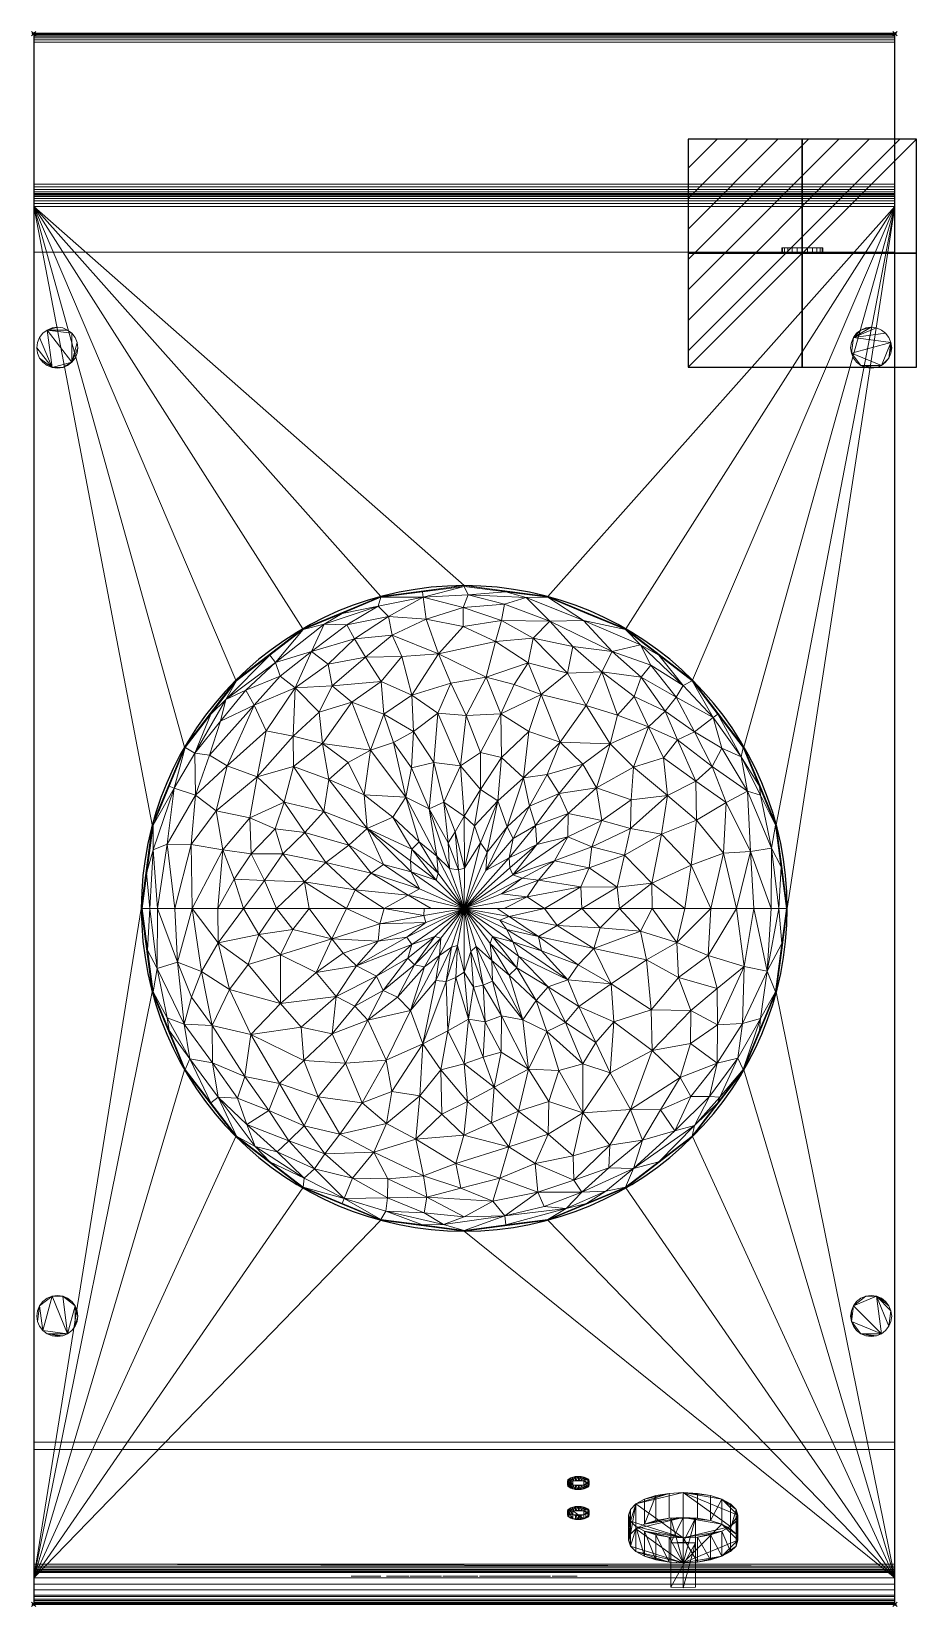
# Model space of a CAD drawing. Extents: x -1 to 410, y -731 to 1.
import ezdxf

# ---------------------------------------------------------------- set-up
doc = ezdxf.new("R2010")
doc.units = 0
doc.header["$PDMODE"] = 35
doc.layers.get('0').update_dxf_attribs({"lineweight": 13})
for name, color, linetype in [('IQ_200_2D', 1, 'Continuous'), ('IQ_200_3D', 1, 'Continuous'), ('IQ_204_2D', 7, 'Continuous'), ('IQ_CON_ELECTRICITY_INT', 7, 'Continuous'), ('IQ_GREEN_3D', 3, 'Continuous'), ('IQ_INS_3D', 3, 'Continuous'), ('IQ_RED_3D', 1, 'Continuous')]:
    doc.layers.add(name, color=color, linetype=linetype)
doc.layers.add('IQ_BLACK_3D', color=250, linetype='Continuous', lineweight=13)

# ---------------------------------------------------------------- blocks, each defined once
blk = doc.blocks.new('*X1')
at = {"color": 0}
for p, q in [((286.774344, 2204.447934), (296.618251, 2214.291842)), ((286.774344, 2205.862148), (295.204037, 2214.291842)), ((286.774344, 2207.276361), (293.789824, 2214.291842)), ((286.774344, 2208.690575), (292.37561, 2214.291842)), ((286.774344, 2210.104788), (290.961397, 2214.291842)), ((286.774344, 2211.519002), (289.547183, 2214.291842)), ((286.774344, 2212.933216), (288.13297, 2214.291842))]:
    blk.add_line(p, q, dxfattribs=at)
blk = doc.blocks.new('ELECTRICITY')
for p, q in [((2.121, 2.121), (-2.121, 2.121)), ((-2.121, 2.121), (-2.121, -2.121)), ((-2.121, -2.121), (2.121, 2.121)), ((2.121, -2.121), (2.121, 2.121)), ((-2.121, -2.121), (2.121, -2.121))]:
    blk.add_line(p, q)
at = {"extrusion": (-1, 0, 0)}
for p, q in [((0, -2.121, 2.121), (0, 2.121, 2.121)), ((0, 2.121, -2.121), (0, -2.121, -2.121)), ((0, 2.121, 2.121), (0, 2.121, -2.121)), ((0, 2.121, -2.121), (0, -2.121, 2.121)), ((0, -2.121, -2.121), (0, -2.121, 2.121))]:
    blk.add_line(p, q, dxfattribs=at)
at = {"extrusion": (0, -1, 0)}
for p, q in [((2.121, 0, 2.121), (-2.121, 0, 2.121)), ((-2.121, 0, -2.121), (2.121, 0, -2.121)), ((-2.121, 0, 2.121), (-2.121, 0, -2.121)), ((-2.121, 0, -2.121), (2.121, 0, 2.121)), ((2.121, 0, -2.121), (2.121, 0, 2.121))]:
    blk.add_line(p, q, dxfattribs=at)
at = {"xscale": 0.4000000000000909, "yscale": 0.4000000000000909, "zscale": 0.4000000000000909}
blk.add_blockref('*X1', (-116.831, -883.595), dxfattribs=at)
at = {"extrusion": (-1, 0, 0), "xscale": 0.3999999999999773, "yscale": 0.3999999999999773, "zscale": 0.3999999999999773}
blk.add_blockref('*X1', (-116.831, -883.595), dxfattribs=at)
at = {"extrusion": (0, -1, 0), "xscale": 0.4000000000000909, "yscale": 0.4000000000000909, "zscale": 0.4000000000000909}
blk.add_blockref('*X1', (-116.831, -883.595), dxfattribs=at)

msp = doc.modelspace()

# ---------------------------------------------------------------- linework, layer by layer
at = {"layer": 'IQ_200_2D'}
for p, q in [((0, 0), (0, -730)), ((400, 0), (0, 0)), ((400, -730), (400, 0)), ((400, -730), (0, -730))]:
    msp.add_line(p, q, dxfattribs=at)
at = {"layer": 'IQ_204_2D'}
msp.add_line((0, -74.94), (400, -74.94), dxfattribs=at)
for start, end in [(0, 180), (180, 0)]:
    msp.add_arc((200, -406.54), 150, start, end, dxfattribs=at)
at = {"layer": 'IQ_INS_3D'}
for p in [(0, 0), (400, 0), (0, -730), (400, -730)]:
    msp.add_point(p, dxfattribs=at)

# ---------------------------------------------------------------- block references
at = {"layer": 'IQ_CON_ELECTRICITY_INT', "xscale": 25, "yscale": 25, "zscale": 25}
msp.add_blockref('ELECTRICITY', (357, -102), dxfattribs=at)

# ---------------------------------------------------------------- meshes
at = {"layer": 'IQ_200_3D', "lineweight": 18}
mesh = msp.add_polyface(dxfattribs=at)
corners = [(0, -717.67, 900), (0, -80.39, 900), (0, -78.98, 900.19), (0, -77.67, 900.73), (0, -76.54, 901.6), (0, -75.67, 902.73), (0, -75.13, 904.04), (0, -74.94, 905.45), (0, -74.94, 910.18), (0, -74.77, 911.46), (0, -74.27, 912.66), (0, -73.48, 913.69), (0, -72.46, 914.48), (0, -71.26, 914.98), (0, -70.01, 915.19), (0, -3.98, 915.19), (0, -2.95, 915.05), (0, -1.99, 914.64), (0, -1.16, 914.01), (0, -0.53, 913.18), (0, -0.14, 912.22), (0, 0, 911.19), (0, 0, 724.19), (0, -101.61, 724.19), (0, -101.61, 650.19), (0, -654.61, 650.19), (0, -654.61, 660.39), (0, -711.38, 654.6), (0, -712.22, 654.61), (0, -713.03, 654.82), (0, -713.76, 655.21), (0, -714.39, 655.77), (0, -714.86, 656.46), (0, -715.15, 657.25), (0, -715.25, 658.08), (0, -715.25, 691.63), (0, -658.02, 812.22), (0, -726.39, 878.95), (0, -728.18, 881.23), (0, -729.4, 883.86), (0, -729.96, 886.7), (0, -729.85, 889.6), (0, -729.06, 892.39), (0, -727.65, 894.92), (0, -725.68, 897.05), (0, -723.27, 898.66), (0, -720.55, 899.66)]
mesh.append_faces([[corners[k] for k in face] for face in [(34, 32, 33)]], dxfattribs={"vtx0": -1})
mesh.append_faces([[corners[k] for k in face] for face in [(12, 8, 11), (5, 21, 4)]], dxfattribs={"vtx0": -1, "vtx1": -1})
mesh.append_faces([[corners[k] for k in face] for face in [(14, 7, 8), (40, 43, 44, 39), (39, 44, 45, 38)]], dxfattribs={"vtx0": -1, "vtx2": -1})
mesh.append_faces([[corners[k] for k in face] for face in [(15, 20, 21, 5)]], dxfattribs={"vtx0": -1, "vtx2": -1, "vtx3": -1})
mesh.append_faces([[corners[k] for k in face] for face in [(20, 15, 16, 17), (8, 12, 13, 14), (34, 30, 31, 32)]], dxfattribs={"vtx0": -1, "vtx3": -1})
mesh.append_faces([[corners[k] for k in face] for face in [(25, 26, 24)]], dxfattribs={"vtx1": -1})
mesh.append_faces([[corners[k] for k in face] for face in [(5, 6, 15), (29, 30, 34, 28), (45, 46, 38)]], dxfattribs={"vtx1": -1, "vtx2": -1})
mesh.append_faces([[corners[k] for k in face] for face in [(1, 2, 23, 36), (23, 24, 26, 36)]], dxfattribs={"vtx1": -1, "vtx2": -1, "vtx3": -1})
mesh.append_faces([[corners[k] for k in face] for face in [(14, 15, 6, 7), (3, 4, 21, 22), (2, 3, 22, 23), (46, 0, 37, 38), (0, 1, 36, 37), (35, 36, 26, 27), (27, 28, 34, 35)]], dxfattribs={"vtx1": -1, "vtx3": -1})
mesh.append_faces([[corners[k] for k in face] for face in [(18, 19, 20, 17), (41, 42, 43, 40)]], dxfattribs={"vtx2": -1})
mesh.append_faces([[corners[k] for k in face] for face in [(8, 9, 10, 11)]], dxfattribs={"vtx3": -1})
mesh = msp.add_polyface(dxfattribs=at)
corners = [(400, -101.61, 724.19), (0, -101.61, 724.19), (0, 0, 724.19), (400, 0, 724.19)]
mesh.append_faces([[corners[k] for k in face] for face in [(0, 1, 2, 3)]])
mesh = msp.add_polyface(dxfattribs=at)
corners = [(400, 0, 724.19), (0, 0, 724.19), (0, 0, 911.19), (400, 0, 911.19)]
mesh.append_faces([[corners[k] for k in face] for face in [(0, 1, 2, 3)]])
mesh = msp.add_polyface(dxfattribs=at)
corners = [(400, -717.67, 900), (400, -720.55, 899.66), (400, -723.27, 898.66), (400, -725.68, 897.05), (400, -727.65, 894.92), (400, -729.06, 892.39), (400, -729.85, 889.6), (400, -729.96, 886.7), (400, -729.4, 883.86), (400, -728.18, 881.23), (400, -726.39, 878.95), (400, -658.02, 812.22), (400, -715.25, 691.63), (400, -715.25, 658.08), (400, -715.15, 657.25), (400, -714.86, 656.46), (400, -714.39, 655.77), (400, -713.76, 655.21), (400, -713.03, 654.82), (400, -712.22, 654.61), (400, -711.38, 654.6), (400, -654.61, 660.39), (400, -654.61, 650.19), (400, -101.61, 650.19), (400, -101.61, 724.19), (400, 0, 724.19), (400, 0, 911.19), (400, -0.14, 912.22), (400, -0.53, 913.18), (400, -1.16, 914.01), (400, -1.99, 914.64), (400, -2.95, 915.05), (400, -3.98, 915.19), (400, -69.97, 915.15), (400, -71.26, 914.98), (400, -72.46, 914.48), (400, -73.48, 913.69), (400, -74.27, 912.66), (400, -74.77, 911.46), (400, -74.94, 910.18), (400, -74.94, 905.45), (400, -75.13, 904.04), (400, -75.67, 902.73), (400, -76.54, 901.6), (400, -77.67, 900.73), (400, -78.98, 900.19), (400, -80.39, 900)]
mesh.append_faces([[corners[k] for k in face] for face in [(39, 37, 38)]], dxfattribs={"vtx0": -1})
mesh.append_faces([[corners[k] for k in face] for face in [(0, 11, 46), (44, 26, 43)]], dxfattribs={"vtx0": -1, "vtx1": -1})
mesh.append_faces([[corners[k] for k in face] for face in [(11, 21, 24, 46)]], dxfattribs={"vtx0": -1, "vtx1": -1, "vtx2": -1, "vtx3": -1})
mesh.append_faces([[corners[k] for k in face] for face in [(13, 16, 17), (12, 20, 21, 11), (13, 19, 20, 12), (33, 39, 40)]], dxfattribs={"vtx0": -1, "vtx2": -1})
mesh.append_faces([[corners[k] for k in face] for face in [(26, 31, 32, 42)]], dxfattribs={"vtx0": -1, "vtx2": -1, "vtx3": -1})
mesh.append_faces([[corners[k] for k in face] for face in [(13, 17, 18, 19), (39, 35, 36, 37), (26, 29, 30, 31)]], dxfattribs={"vtx0": -1, "vtx3": -1})
mesh.append_faces([[corners[k] for k in face] for face in [(34, 35, 39, 33), (42, 43, 26), (40, 41, 33)]], dxfattribs={"vtx1": -1, "vtx2": -1})
mesh.append_faces([[corners[k] for k in face] for face in [(10, 11, 0, 1), (8, 9, 2, 3), (3, 4, 7, 8), (9, 10, 1, 2), (24, 25, 45, 46), (32, 33, 41, 42), (44, 45, 25, 26)]], dxfattribs={"vtx1": -1, "vtx3": -1})
mesh.append_faces([[corners[k] for k in face] for face in [(21, 22, 23, 24), (13, 14, 15, 16), (4, 5, 6, 7), (26, 27, 28, 29)]], dxfattribs={"vtx3": -1})
mesh = msp.add_polyface(dxfattribs=at)
corners = [(400, -3.98, 915.19), (400, -2.95, 915.05), (400, -1.99, 914.64), (400, -1.16, 914.01), (400, -0.53, 913.18), (400, -0.14, 912.22), (400, 0, 911.19), (0, 0, 911.19), (0, -0.14, 912.22), (0, -0.53, 913.18), (0, -1.16, 914.01), (0, -1.99, 914.64), (0, -2.95, 915.05), (0, -3.98, 915.19)]
mesh.append_faces([[corners[k] for k in face] for face in [(1, 12, 13, 0)]], dxfattribs={"vtx0": -1})
mesh.append_faces([[corners[k] for k in face] for face in [(5, 8, 9, 4), (4, 9, 10, 3), (2, 11, 12, 1), (11, 2, 3, 10)]], dxfattribs={"vtx0": -1, "vtx2": -1})
mesh.append_faces([[corners[k] for k in face] for face in [(6, 7, 8, 5)]], dxfattribs={"vtx2": -1})
mesh = msp.add_polyface(dxfattribs=at)
corners = [(400, -3.98, 915.19), (0, -3.98, 915.19), (0, -70.01, 915.19), (400, -69.97, 915.19)]
mesh.append_faces([[corners[k] for k in face] for face in [(0, 1, 2, 3)]])
mesh = msp.add_polyface(dxfattribs=at)
corners = [(400, -74.94, 910.18), (400, -74.77, 911.46), (400, -74.27, 912.66), (400, -73.48, 913.69), (400, -72.46, 914.48), (400, -71.26, 914.98), (400, -69.97, 915.15), (0, -69.97, 915.15), (0, -71.26, 914.98), (0, -72.46, 914.48), (0, -73.48, 913.69), (0, -74.27, 912.66), (0, -74.77, 911.46), (0, -74.94, 910.18)]
mesh.append_faces([[corners[k] for k in face] for face in [(1, 12, 13, 0)]], dxfattribs={"vtx0": -1})
mesh.append_faces([[corners[k] for k in face] for face in [(5, 8, 9, 4), (4, 9, 10, 3), (2, 11, 12, 1), (11, 2, 3, 10)]], dxfattribs={"vtx0": -1, "vtx2": -1})
mesh.append_faces([[corners[k] for k in face] for face in [(6, 7, 8, 5)]], dxfattribs={"vtx2": -1})
mesh = msp.add_polyface(dxfattribs=at)
corners = [(400, -74.94, 910.18), (0, -74.94, 910.18), (0, -74.94, 905.45), (400, -74.94, 905.45)]
mesh.append_faces([[corners[k] for k in face] for face in [(0, 1, 2, 3)]])
mesh = msp.add_polyface(dxfattribs=at)
corners = [(400, -80.39, 900), (400, -78.98, 900.19), (400, -77.67, 900.73), (400, -76.54, 901.6), (400, -75.67, 902.73), (400, -75.13, 904.04), (400, -74.94, 905.45), (0, -74.94, 905.45), (0, -75.13, 904.04), (0, -75.67, 902.73), (0, -76.54, 901.6), (0, -77.67, 900.73), (0, -78.98, 900.19), (0, -80.39, 900)]
mesh.append_faces([[corners[k] for k in face] for face in [(9, 4, 5, 8), (4, 9, 10, 3), (12, 1, 2, 11), (3, 10, 11, 2)]], dxfattribs={"vtx0": -1, "vtx2": -1})
mesh.append_faces([[corners[k] for k in face] for face in [(13, 0, 1, 12)]], dxfattribs={"vtx2": -1})
mesh.append_faces([[corners[k] for k in face] for face in [(5, 6, 7, 8)]], dxfattribs={"vtx3": -1})
mesh = msp.add_polyface(dxfattribs=at)
corners = [(400, -717.67, 900), (400, -80.39, 900), (0, -80.39, 900), (0, -717.67, 900), (50, -406.54, 900), (55.11, -367.71, 900), (70.1, -331.54, 900), (93.93, -300.47, 900), (125, -276.63, 900), (161.18, -261.65, 900), (200, -256.54, 900), (238.82, -261.65, 900), (275, -276.63, 900), (306.07, -300.47, 900), (329.9, -331.54, 900), (344.89, -367.71, 900), (350, -406.54, 900), (344.89, -445.36, 900), (329.9, -481.54, 900), (306.07, -512.6, 900), (275, -536.44, 900), (238.82, -551.43, 900), (200, -556.54, 900), (161.18, -551.43, 900), (125, -536.44, 900), (93.93, -512.6, 900), (70.1, -481.54, 900), (55.11, -445.36, 900)]
mesh.append_faces([[corners[k] for k in face] for face in [(14, 1, 13), (6, 2, 5), (25, 3, 24)]], dxfattribs={"vtx0": -1, "vtx1": -1})
mesh.append_faces([[corners[k] for k in face] for face in [(1, 14, 15), (1, 15, 16), (0, 17, 18), (0, 21, 22), (2, 6, 7), (3, 25, 26)]], dxfattribs={"vtx0": -1, "vtx2": -1})
mesh.append_faces([[corners[k] for k in face] for face in [(12, 13, 1), (11, 12, 1), (18, 19, 0), (20, 21, 0), (19, 20, 0), (8, 9, 2), (7, 8, 2), (9, 10, 2), (23, 24, 3), (26, 27, 3), (27, 4, 3)]], dxfattribs={"vtx1": -1, "vtx2": -1})
mesh.append_faces([[corners[k] for k in face] for face in [(10, 11, 1, 2), (16, 17, 0, 1), (4, 5, 2, 3), (22, 23, 3, 0)]], dxfattribs={"vtx1": -1, "vtx3": -1})
mesh = msp.add_polyface(dxfattribs=at)
corners = [(400, -654.61, 650.19), (0, -654.61, 650.19), (0, -101.61, 650.19), (400, -101.61, 650.19)]
mesh.append_faces([[corners[k] for k in face] for face in [(0, 1, 2, 3)]])
mesh = msp.add_polyface(dxfattribs=at)
corners = [(400, -101.61, 650.19), (0, -101.61, 650.19), (0, -101.61, 724.19), (400, -101.61, 724.19)]
mesh.append_faces([[corners[k] for k in face] for face in [(0, 1, 2, 3)]])
mesh = msp.add_polyface(dxfattribs=at)
corners = [(357, -99.57, 675.69), (359.46, -99.57, 675.36), (361.75, -99.57, 674.41), (363.72, -99.57, 672.91), (365.23, -99.57, 670.94), (366.18, -99.57, 668.65), (366.5, -99.57, 666.19), (366.18, -99.57, 663.73), (365.23, -99.57, 661.44), (363.72, -99.57, 659.47), (361.75, -99.57, 657.96), (359.46, -99.57, 657.01), (357, -99.57, 656.69), (354.54, -99.57, 657.01), (352.25, -99.57, 657.96), (350.28, -99.57, 659.47), (348.77, -99.57, 661.44), (347.82, -99.57, 663.73), (347.5, -99.57, 666.19), (347.82, -99.57, 668.65), (348.77, -99.57, 670.94), (350.28, -99.57, 672.91), (352.25, -99.57, 674.41), (354.54, -99.57, 675.36)]
mesh.append_faces([[corners[k] for k in face] for face in [(11, 9, 10), (2, 0, 1), (0, 22, 23)]], dxfattribs={"vtx0": -1})
mesh.append_faces([[corners[k] for k in face] for face in [(16, 19, 22)]], dxfattribs={"vtx0": -1, "vtx1": -1, "vtx2": -1})
mesh.append_faces([[corners[k] for k in face] for face in [(2, 7, 11, 16), (2, 16, 22, 0)]], dxfattribs={"vtx0": -1, "vtx1": -1, "vtx2": -1, "vtx3": -1})
mesh.append_faces([[corners[k] for k in face] for face in [(15, 16, 11)]], dxfattribs={"vtx1": -1, "vtx2": -1})
mesh.append_faces([[corners[k] for k in face] for face in [(13, 14, 15)]], dxfattribs={"vtx2": -1})
mesh.append_faces([[corners[k] for k in face] for face in [(7, 8, 9, 11), (2, 3, 4, 7), (11, 12, 13, 15)]], dxfattribs={"vtx2": -1, "vtx3": -1})
mesh.append_faces([[corners[k] for k in face] for face in [(4, 5, 6, 7), (16, 17, 18, 19), (19, 20, 21, 22)]], dxfattribs={"vtx3": -1})
mesh = msp.add_polyface(dxfattribs=at)
corners = [(357, -99.57, 675.69), (354.54, -99.57, 675.36), (352.25, -99.57, 674.41), (350.28, -99.57, 672.91), (348.77, -99.57, 670.94), (347.82, -99.57, 668.65), (347.5, -99.57, 666.19), (347.82, -99.57, 663.73), (348.77, -99.57, 661.44), (350.28, -99.57, 659.47), (352.25, -99.57, 657.96), (354.54, -99.57, 657.01), (357, -99.57, 656.69), (357, -101.61, 656.69), (354.54, -101.61, 657.01), (352.25, -101.61, 657.96), (350.28, -101.61, 659.47), (348.77, -101.61, 661.44), (347.82, -101.61, 663.73), (347.5, -101.61, 666.19), (347.82, -101.61, 668.65), (348.77, -101.61, 670.94), (350.28, -101.61, 672.91), (352.25, -101.61, 674.41), (354.54, -101.61, 675.36), (357, -101.61, 675.69)]
mesh.append_faces([[corners[k] for k in face] for face in [(13, 14, 11, 12), (0, 1, 24, 25)]], dxfattribs={"vtx1": -1})
mesh.append_faces([[corners[k] for k in face] for face in [(14, 15, 10, 11), (16, 17, 8, 9), (15, 16, 9, 10), (17, 18, 7, 8), (6, 7, 18, 19), (19, 20, 5, 6), (20, 21, 4, 5), (22, 23, 2, 3), (21, 22, 3, 4), (23, 24, 1, 2)]], dxfattribs={"vtx1": -1, "vtx3": -1})
mesh = msp.add_polyface(dxfattribs=at)
corners = [(357, -101.61, 675.69), (354.54, -101.61, 675.36), (352.25, -101.61, 674.41), (350.28, -101.61, 672.91), (348.77, -101.61, 670.94), (347.82, -101.61, 668.65), (347.5, -101.61, 666.19), (347.82, -101.61, 663.73), (348.77, -101.61, 661.44), (350.28, -101.61, 659.47), (352.25, -101.61, 657.96), (354.54, -101.61, 657.01), (357, -101.61, 656.69), (359.46, -101.61, 657.01), (361.75, -101.61, 657.96), (363.72, -101.61, 659.47), (365.23, -101.61, 661.44), (366.18, -101.61, 663.73), (366.5, -101.61, 666.19), (366.18, -101.61, 668.65), (365.23, -101.61, 670.94), (363.72, -101.61, 672.91), (361.75, -101.61, 674.41), (359.46, -101.61, 675.36)]
mesh.append_faces([[corners[k] for k in face] for face in [(15, 13, 14)]], dxfattribs={"vtx0": -1})
mesh.append_faces([[corners[k] for k in face] for face in [(8, 22, 2, 5), (22, 8, 13, 17)]], dxfattribs={"vtx0": -1, "vtx1": -1, "vtx2": -1, "vtx3": -1})
mesh.append_faces([[corners[k] for k in face] for face in [(13, 8, 9, 11)]], dxfattribs={"vtx0": -1, "vtx2": -1, "vtx3": -1})
mesh.append_faces([[corners[k] for k in face] for face in [(23, 0, 22)]], dxfattribs={"vtx1": -1})
mesh.append_faces([[corners[k] for k in face] for face in [(6, 7, 8, 5), (9, 10, 11), (3, 4, 5, 2), (18, 19, 20, 17), (11, 12, 13)]], dxfattribs={"vtx2": -1})
mesh.append_faces([[corners[k] for k in face] for face in [(0, 1, 2, 22), (15, 16, 17, 13), (20, 21, 22, 17)]], dxfattribs={"vtx2": -1, "vtx3": -1})
mesh = msp.add_polyface(dxfattribs=at)
corners = [(357, -99.57, 656.69), (359.46, -99.57, 657.01), (361.75, -99.57, 657.96), (363.72, -99.57, 659.47), (365.23, -99.57, 661.44), (366.18, -99.57, 663.73), (366.5, -99.57, 666.19), (366.18, -99.57, 668.65), (365.23, -99.57, 670.94), (363.72, -99.57, 672.91), (361.75, -99.57, 674.41), (359.46, -99.57, 675.36), (357, -99.57, 675.69), (357, -101.61, 675.69), (359.46, -101.61, 675.36), (361.75, -101.61, 674.41), (363.72, -101.61, 672.91), (365.23, -101.61, 670.94), (366.18, -101.61, 668.65), (366.5, -101.61, 666.19), (366.18, -101.61, 663.73), (365.23, -101.61, 661.44), (363.72, -101.61, 659.47), (361.75, -101.61, 657.96), (359.46, -101.61, 657.01), (357, -101.61, 656.69)]
mesh.append_faces([[corners[k] for k in face] for face in [(13, 14, 11, 12), (0, 1, 24, 25)]], dxfattribs={"vtx1": -1})
mesh.append_faces([[corners[k] for k in face] for face in [(14, 15, 10, 11), (16, 17, 8, 9), (15, 16, 9, 10), (17, 18, 7, 8), (6, 7, 18, 19), (19, 20, 5, 6), (20, 21, 4, 5), (22, 23, 2, 3), (21, 22, 3, 4), (23, 24, 1, 2)]], dxfattribs={"vtx1": -1, "vtx3": -1})
mesh = msp.add_polyface(dxfattribs=at)
corners = [(1.49, -146, 650.19), (1.81, -148.47, 650.19), (2.76, -150.76, 650.19), (4.28, -152.74, 650.19), (6.25, -154.25, 650.19), (8.55, -155.2, 650.19), (11.01, -155.52, 650.19), (13.48, -155.2, 650.19), (15.78, -154.25, 650.19), (17.75, -152.74, 650.19), (19.26, -150.76, 650.19), (20.21, -148.47, 650.19), (20.54, -146, 650.19), (20.21, -143.53, 650.19), (19.26, -141.24, 650.19), (17.75, -139.26, 650.19), (15.78, -137.75, 650.19), (13.48, -136.8, 650.19), (11.01, -136.48, 650.19), (8.55, -136.8, 650.19), (6.25, -137.75, 650.19), (4.28, -139.26, 650.19), (2.76, -141.24, 650.19), (1.81, -143.53, 650.19), (1.49, -596, 650.19), (1.81, -598.47, 650.19), (2.76, -600.76, 650.19), (4.28, -602.74, 650.19), (6.25, -604.25, 650.19), (8.55, -605.2, 650.19), (11.01, -605.53, 650.19), (13.48, -605.2, 650.19), (15.78, -604.25, 650.19), (17.75, -602.74, 650.19), (19.26, -600.76, 650.19), (20.21, -598.47, 650.19), (20.54, -596, 650.19), (20.21, -593.53, 650.19), (19.26, -591.24, 650.19), (17.75, -589.26, 650.19), (15.78, -587.75, 650.19), (13.48, -586.8, 650.19), (11.01, -586.48, 650.19), (8.55, -586.8, 650.19), (6.25, -587.75, 650.19), (4.28, -589.26, 650.19), (2.76, -591.24, 650.19), (1.81, -593.53, 650.19), (379.46, -146, 650.19), (379.79, -148.47, 650.19), (380.74, -150.76, 650.19), (382.25, -152.74, 650.19), (384.22, -154.25, 650.19), (386.52, -155.2, 650.19), (388.99, -155.52, 650.19), (391.45, -155.2, 650.19), (393.75, -154.25, 650.19), (395.72, -152.74, 650.19), (397.24, -150.76, 650.19), (398.19, -148.47, 650.19), (398.51, -146, 650.19), (398.19, -143.53, 650.19), (397.24, -141.24, 650.19), (395.72, -139.26, 650.19), (393.75, -137.75, 650.19), (391.45, -136.8, 650.19), (388.99, -136.48, 650.19), (386.52, -136.8, 650.19), (384.22, -137.75, 650.19), (382.25, -139.26, 650.19), (380.74, -141.24, 650.19), (379.79, -143.53, 650.19), (379.46, -596, 650.19), (379.79, -598.47, 650.19), (380.74, -600.76, 650.19), (382.25, -602.74, 650.19), (384.22, -604.25, 650.19), (386.52, -605.2, 650.19), (388.99, -605.53, 650.19), (391.45, -605.2, 650.19), (393.75, -604.25, 650.19), (395.72, -602.74, 650.19), (397.24, -600.76, 650.19), (398.19, -598.47, 650.19), (398.51, -596, 650.19), (398.19, -593.53, 650.19), (397.24, -591.24, 650.19), (395.72, -589.26, 650.19), (393.75, -587.75, 650.19), (391.45, -586.8, 650.19), (388.99, -586.48, 650.19), (386.52, -586.8, 650.19), (384.22, -587.75, 650.19), (382.25, -589.26, 650.19), (380.74, -591.24, 650.19), (379.79, -593.53, 650.19)]
mesh.append_faces([[corners[k] for k in face] for face in [(41, 39, 40), (38, 36, 37), (61, 58, 59, 60), (70, 68, 69), (79, 77, 78), (89, 87, 88)]], dxfattribs={"vtx0": -1})
mesh.append_faces([[corners[k] for k in face] for face in [(43, 32, 41, 42), (65, 70, 63, 64)]], dxfattribs={"vtx0": -1, "vtx1": -1})
mesh.append_faces([[corners[k] for k in face] for face in [(43, 46, 27), (70, 49, 61), (89, 94, 80), (82, 85, 89)]], dxfattribs={"vtx0": -1, "vtx1": -1, "vtx2": -1})
mesh.append_faces([[corners[k] for k in face] for face in [(5, 9, 15, 20), (56, 61, 49, 52), (80, 94, 73, 76)]], dxfattribs={"vtx0": -1, "vtx1": -1, "vtx2": -1, "vtx3": -1})
mesh.append_faces([[corners[k] for k in face] for face in [(32, 43, 27, 28), (41, 32, 38, 39)]], dxfattribs={"vtx0": -1, "vtx1": -1, "vtx3": -1})
mesh.append_faces([[corners[k] for k in face] for face in [(9, 12, 13)]], dxfattribs={"vtx0": -1, "vtx2": -1})
mesh.append_faces([[corners[k] for k in face] for face in [(70, 65, 66, 68)]], dxfattribs={"vtx0": -1, "vtx2": -1, "vtx3": -1})
mesh.append_faces([[corners[k] for k in face] for face in [(89, 85, 86, 87)]], dxfattribs={"vtx0": -1, "vtx3": -1})
mesh.append_faces([[corners[k] for k in face] for face in [(11, 12, 9, 10), (67, 68, 66)]], dxfattribs={"vtx1": -1})
mesh.append_faces([[corners[k] for k in face] for face in [(15, 16, 20), (23, 0, 5, 22)]], dxfattribs={"vtx1": -1, "vtx2": -1})
mesh.append_faces([[corners[k] for k in face] for face in [(31, 32, 28, 29), (55, 56, 52, 53), (79, 80, 76, 77)]], dxfattribs={"vtx1": -1, "vtx3": -1})
mesh.append_faces([[corners[k] for k in face] for face in [(3, 4, 5, 2), (5, 6, 7), (18, 19, 20), (29, 30, 31), (53, 54, 55), (50, 51, 52, 49), (71, 48, 49, 70), (95, 72, 73, 94)]], dxfattribs={"vtx2": -1})
mesh.append_faces([[corners[k] for k in face] for face in [(7, 8, 9, 5), (0, 1, 2, 5), (13, 14, 15, 9), (16, 17, 18, 20), (20, 21, 22, 5), (32, 33, 34, 38), (34, 35, 36, 38), (25, 26, 27, 46), (56, 57, 58, 61), (61, 62, 63, 70), (80, 81, 82, 89), (89, 90, 91, 94)]], dxfattribs={"vtx2": -1, "vtx3": -1})
mesh.append_faces([[corners[k] for k in face] for face in [(46, 47, 24, 25), (43, 44, 45, 46), (82, 83, 84, 85), (73, 74, 75, 76), (91, 92, 93, 94)]], dxfattribs={"vtx3": -1})
mesh = msp.add_polyface(dxfattribs=at)
corners = [(1.49, -146, 625.19), (1.81, -143.53, 625.19), (2.76, -141.24, 625.19), (4.28, -139.26, 625.19), (6.25, -137.75, 625.19), (8.55, -136.8, 625.19), (11.01, -136.48, 625.19), (13.48, -136.8, 625.19), (15.78, -137.75, 625.19), (17.75, -139.26, 625.19), (19.26, -141.24, 625.19), (20.21, -143.53, 625.19), (20.54, -146, 625.19), (20.21, -148.47, 625.19), (19.26, -150.76, 625.19), (17.75, -152.74, 625.19), (15.78, -154.25, 625.19), (13.48, -155.2, 625.19), (11.01, -155.52, 625.19), (8.55, -155.2, 625.19), (6.25, -154.25, 625.19), (4.28, -152.74, 625.19), (2.76, -150.76, 625.19), (1.81, -148.47, 625.19), (1.49, -596, 625.19), (1.81, -593.53, 625.19), (2.76, -591.24, 625.19), (4.28, -589.26, 625.19), (6.25, -587.75, 625.19), (8.55, -586.8, 625.19), (11.01, -586.48, 625.19), (13.48, -586.8, 625.19), (15.78, -587.75, 625.19), (17.75, -589.26, 625.19), (19.26, -591.24, 625.19), (20.21, -593.53, 625.19), (20.54, -596, 625.19), (20.21, -598.47, 625.19), (19.26, -600.76, 625.19), (17.75, -602.74, 625.19), (15.78, -604.25, 625.19), (13.48, -605.2, 625.19), (11.01, -605.53, 625.19), (8.55, -605.2, 625.19), (6.25, -604.25, 625.19), (4.28, -602.74, 625.19), (2.76, -600.76, 625.19), (1.81, -598.47, 625.19), (379.46, -146, 625.19), (379.79, -143.53, 625.19), (380.74, -141.24, 625.19), (382.25, -139.26, 625.19), (384.22, -137.75, 625.19), (386.52, -136.8, 625.19), (388.99, -136.48, 625.19), (391.45, -136.8, 625.19), (393.75, -137.75, 625.19), (395.72, -139.26, 625.19), (397.24, -141.24, 625.19), (398.19, -143.53, 625.19), (398.51, -146, 625.19), (398.19, -148.47, 625.19), (397.24, -150.76, 625.19), (395.72, -152.74, 625.19), (393.75, -154.25, 625.19), (391.45, -155.2, 625.19), (388.99, -155.52, 625.19), (386.52, -155.2, 625.19), (384.22, -154.25, 625.19), (382.25, -152.74, 625.19), (380.74, -150.76, 625.19), (379.79, -148.47, 625.19), (379.46, -596, 625.19), (379.79, -593.53, 625.19), (380.74, -591.24, 625.19), (382.25, -589.26, 625.19), (384.22, -587.75, 625.19), (386.52, -586.8, 625.19), (388.99, -586.48, 625.19), (391.45, -586.8, 625.19), (393.75, -587.75, 625.19), (395.72, -589.26, 625.19), (397.24, -591.24, 625.19), (398.19, -593.53, 625.19), (398.51, -596, 625.19), (398.19, -598.47, 625.19), (397.24, -600.76, 625.19), (395.72, -602.74, 625.19), (393.75, -604.25, 625.19), (391.45, -605.2, 625.19), (388.99, -605.53, 625.19), (386.52, -605.2, 625.19), (384.22, -604.25, 625.19), (382.25, -602.74, 625.19), (380.74, -600.76, 625.19), (379.79, -598.47, 625.19)]
mesh.append_faces([[corners[k] for k in face] for face in [(15, 12, 13, 14), (38, 36, 37), (52, 50, 51), (64, 62, 63), (86, 83, 84, 85)]], dxfattribs={"vtx0": -1})
mesh.append_faces([[corners[k] for k in face] for face in [(40, 34, 38, 39), (55, 50, 54), (88, 79, 86, 87)]], dxfattribs={"vtx0": -1, "vtx1": -1})
mesh.append_faces([[corners[k] for k in face] for face in [(19, 4, 15, 17), (31, 34, 40, 29), (45, 26, 29, 40), (71, 50, 59, 64), (79, 88, 74, 77)]], dxfattribs={"vtx0": -1, "vtx1": -1, "vtx2": -1, "vtx3": -1})
mesh.append_faces([[corners[k] for k in face] for face in [(15, 11, 12)]], dxfattribs={"vtx0": -1, "vtx2": -1})
mesh.append_faces([[corners[k] for k in face] for face in [(4, 8, 9, 15), (59, 61, 62, 64), (79, 82, 83, 86), (95, 73, 74, 88)]], dxfattribs={"vtx0": -1, "vtx2": -1, "vtx3": -1})
mesh.append_faces([[corners[k] for k in face] for face in [(19, 0, 1, 2)]], dxfattribs={"vtx0": -1, "vtx3": -1})
mesh.append_faces([[corners[k] for k in face] for face in [(21, 22, 19, 20), (67, 68, 65, 66), (72, 73, 95)]], dxfattribs={"vtx1": -1})
mesh.append_faces([[corners[k] for k in face] for face in [(64, 65, 68, 71), (88, 89, 92, 95)]], dxfattribs={"vtx1": -1, "vtx2": -1, "vtx3": -1})
mesh.append_faces([[corners[k] for k in face] for face in [(40, 41, 44, 45)]], dxfattribs={"vtx1": -1, "vtx3": -1})
mesh.append_faces([[corners[k] for k in face] for face in [(4, 5, 6), (15, 16, 17), (17, 18, 19), (27, 28, 29, 26), (29, 30, 31), (24, 25, 26, 47), (59, 60, 61), (75, 76, 77, 74), (77, 78, 79), (93, 94, 95, 92)]], dxfattribs={"vtx2": -1})
mesh.append_faces([[corners[k] for k in face] for face in [(6, 7, 8, 4), (9, 10, 11, 15), (2, 3, 4, 19), (22, 23, 0, 19), (34, 35, 36, 38), (45, 46, 47, 26), (55, 56, 57, 50), (57, 58, 59, 50), (52, 53, 54, 50)]], dxfattribs={"vtx2": -1, "vtx3": -1})
mesh.append_faces([[corners[k] for k in face] for face in [(31, 32, 33, 34), (41, 42, 43, 44), (71, 48, 49, 50), (68, 69, 70, 71), (79, 80, 81, 82), (89, 90, 91, 92)]], dxfattribs={"vtx3": -1})
mesh = msp.add_polyface(dxfattribs=at)
corners = [(1.49, -146, 650.19), (1.81, -143.53, 650.19), (2.76, -141.24, 650.19), (4.28, -139.26, 650.19), (6.25, -137.75, 650.19), (8.55, -136.8, 650.19), (11.01, -136.48, 650.19), (13.48, -136.8, 650.19), (15.78, -137.75, 650.19), (17.75, -139.26, 650.19), (19.26, -141.24, 650.19), (20.21, -143.53, 650.19), (20.54, -146, 650.19), (20.54, -146, 625.19), (20.21, -143.53, 625.19), (19.26, -141.24, 625.19), (17.75, -139.26, 625.19), (15.78, -137.75, 625.19), (13.48, -136.8, 625.19), (11.01, -136.48, 625.19), (8.55, -136.8, 625.19), (6.25, -137.75, 625.19), (4.28, -139.26, 625.19), (2.76, -141.24, 625.19), (1.81, -143.53, 625.19), (1.49, -146, 625.19)]
mesh.append_faces([[corners[k] for k in face] for face in [(13, 14, 11, 12), (0, 1, 24, 25)]], dxfattribs={"vtx1": -1})
mesh.append_faces([[corners[k] for k in face] for face in [(14, 15, 10, 11), (16, 17, 8, 9), (15, 16, 9, 10), (17, 18, 7, 8), (6, 7, 18, 19), (19, 20, 5, 6), (20, 21, 4, 5), (22, 23, 2, 3), (21, 22, 3, 4), (23, 24, 1, 2)]], dxfattribs={"vtx1": -1, "vtx3": -1})
mesh = msp.add_polyface(dxfattribs=at)
corners = [(379.46, -146, 650.19), (379.79, -143.53, 650.19), (380.74, -141.24, 650.19), (382.25, -139.26, 650.19), (384.22, -137.75, 650.19), (386.52, -136.8, 650.19), (388.99, -136.48, 650.19), (391.45, -136.8, 650.19), (393.75, -137.75, 650.19), (395.72, -139.26, 650.19), (397.24, -141.24, 650.19), (398.19, -143.53, 650.19), (398.51, -146, 650.19), (398.51, -146, 625.19), (398.19, -143.53, 625.19), (397.24, -141.24, 625.19), (395.72, -139.26, 625.19), (393.75, -137.75, 625.19), (391.45, -136.8, 625.19), (388.99, -136.48, 625.19), (386.52, -136.8, 625.19), (384.22, -137.75, 625.19), (382.25, -139.26, 625.19), (380.74, -141.24, 625.19), (379.79, -143.53, 625.19), (379.46, -146, 625.19)]
mesh.append_faces([[corners[k] for k in face] for face in [(13, 14, 11, 12), (0, 1, 24, 25)]], dxfattribs={"vtx1": -1})
mesh.append_faces([[corners[k] for k in face] for face in [(14, 15, 10, 11), (16, 17, 8, 9), (15, 16, 9, 10), (17, 18, 7, 8), (6, 7, 18, 19), (19, 20, 5, 6), (20, 21, 4, 5), (22, 23, 2, 3), (21, 22, 3, 4), (23, 24, 1, 2)]], dxfattribs={"vtx1": -1, "vtx3": -1})
mesh = msp.add_polyface(dxfattribs=at)
corners = [(20.54, -146, 650.19), (20.21, -148.47, 650.19), (19.26, -150.76, 650.19), (17.75, -152.74, 650.19), (15.78, -154.25, 650.19), (13.48, -155.2, 650.19), (11.01, -155.52, 650.19), (8.55, -155.2, 650.19), (6.25, -154.25, 650.19), (4.28, -152.74, 650.19), (2.76, -150.76, 650.19), (1.81, -148.47, 650.19), (1.49, -146, 650.19), (1.49, -146, 625.19), (1.81, -148.47, 625.19), (2.76, -150.76, 625.19), (4.28, -152.74, 625.19), (6.25, -154.25, 625.19), (8.55, -155.2, 625.19), (11.01, -155.52, 625.19), (13.48, -155.2, 625.19), (15.78, -154.25, 625.19), (17.75, -152.74, 625.19), (19.26, -150.76, 625.19), (20.21, -148.47, 625.19), (20.54, -146, 625.19)]
mesh.append_faces([[corners[k] for k in face] for face in [(13, 14, 11, 12), (0, 1, 24, 25)]], dxfattribs={"vtx1": -1})
mesh.append_faces([[corners[k] for k in face] for face in [(14, 15, 10, 11), (16, 17, 8, 9), (15, 16, 9, 10), (17, 18, 7, 8), (6, 7, 18, 19), (19, 20, 5, 6), (20, 21, 4, 5), (22, 23, 2, 3), (21, 22, 3, 4), (23, 24, 1, 2)]], dxfattribs={"vtx1": -1, "vtx3": -1})
mesh = msp.add_polyface(dxfattribs=at)
corners = [(398.51, -146, 650.19), (398.19, -148.47, 650.19), (397.24, -150.76, 650.19), (395.72, -152.74, 650.19), (393.75, -154.25, 650.19), (391.45, -155.2, 650.19), (388.99, -155.52, 650.19), (386.52, -155.2, 650.19), (384.22, -154.25, 650.19), (382.25, -152.74, 650.19), (380.74, -150.76, 650.19), (379.79, -148.47, 650.19), (379.46, -146, 650.19), (379.46, -146, 625.19), (379.79, -148.47, 625.19), (380.74, -150.76, 625.19), (382.25, -152.74, 625.19), (384.22, -154.25, 625.19), (386.52, -155.2, 625.19), (388.99, -155.52, 625.19), (391.45, -155.2, 625.19), (393.75, -154.25, 625.19), (395.72, -152.74, 625.19), (397.24, -150.76, 625.19), (398.19, -148.47, 625.19), (398.51, -146, 625.19)]
mesh.append_faces([[corners[k] for k in face] for face in [(13, 14, 11, 12), (0, 1, 24, 25)]], dxfattribs={"vtx1": -1})
mesh.append_faces([[corners[k] for k in face] for face in [(14, 15, 10, 11), (16, 17, 8, 9), (15, 16, 9, 10), (17, 18, 7, 8), (6, 7, 18, 19), (19, 20, 5, 6), (20, 21, 4, 5), (22, 23, 2, 3), (21, 22, 3, 4), (23, 24, 1, 2)]], dxfattribs={"vtx1": -1, "vtx3": -1})
mesh = msp.add_polyface(dxfattribs=at)
corners = [(50, -406.54, 890), (55.11, -445.36, 890), (70.1, -481.54, 890), (93.93, -512.6, 890), (125, -536.44, 890), (161.18, -551.43, 890), (200, -556.54, 890), (238.82, -551.43, 890), (275, -536.44, 890), (306.07, -512.6, 890), (329.9, -481.54, 890), (344.89, -445.36, 890), (350, -406.54, 890), (344.89, -367.71, 890), (329.9, -331.54, 890), (306.07, -300.47, 890), (275, -276.63, 890), (238.82, -261.65, 890), (200, -256.54, 890), (161.18, -261.65, 890), (125, -276.63, 890), (93.93, -300.47, 890), (70.1, -331.54, 890), (55.11, -367.71, 890), (349.67, -406.54, 890), (344.57, -445.27, 890), (329.61, -481.37, 890), (305.83, -512.37, 890), (274.83, -536.15, 890), (238.74, -551.1, 890), (200, -556.2, 890), (161.26, -551.1, 890), (125.17, -536.15, 890), (94.17, -512.37, 890), (70.39, -481.37, 890), (55.43, -445.27, 890), (50.33, -406.54, 890), (55.43, -367.8, 890), (70.39, -331.7, 890), (94.17, -300.71, 890), (125.17, -276.92, 890), (161.26, -261.97, 890), (200, -256.87, 890), (238.74, -261.97, 890), (274.83, -276.92, 890), (305.83, -300.71, 890), (329.61, -331.7, 890), (344.57, -367.8, 890)]
mesh.append_faces([[corners[k] for k in face] for face in [(13, 47, 24, 12), (47, 13, 14, 46), (15, 45, 46, 14), (25, 11, 12, 24), (11, 25, 26, 10), (10, 26, 27, 9), (28, 8, 9, 27), (8, 28, 29, 7), (7, 29, 30, 6), (31, 5, 6, 30), (5, 31, 32, 4), (33, 3, 4, 32)]], dxfattribs={"vtx0": -1, "vtx2": -1})
mesh.append_faces([[corners[k] for k in face] for face in [(15, 16, 44, 45), (43, 44, 16, 17), (42, 43, 17, 18), (18, 19, 41, 42), (40, 41, 19, 20), (20, 21, 39, 40), (21, 22, 38, 39), (37, 38, 22, 23), (36, 37, 23, 0), (33, 34, 2, 3), (1, 2, 34, 35), (0, 1, 35, 36)]], dxfattribs={"vtx1": -1, "vtx3": -1})
mesh = msp.add_polyface(dxfattribs=at)
corners = [(50, -406.54, 890), (55.11, -367.71, 890), (70.1, -331.54, 890), (93.93, -300.47, 890), (125, -276.63, 890), (161.18, -261.65, 890), (200, -256.54, 890), (238.82, -261.65, 890), (275, -276.63, 890), (306.07, -300.47, 890), (329.9, -331.54, 890), (344.89, -367.71, 890), (350, -406.54, 890), (350, -406.54, 900), (344.89, -367.71, 900), (329.9, -331.54, 900), (306.07, -300.47, 900), (275, -276.63, 900), (238.82, -261.65, 900), (200, -256.54, 900), (161.18, -261.65, 900), (125, -276.63, 900), (93.93, -300.47, 900), (70.1, -331.54, 900), (55.11, -367.71, 900), (50, -406.54, 900), (53.48, -380.11, 890), (52.56, -387.13, 900), (62.6, -349.63, 900), (62.6, -349.63, 890), (109.47, -288.55, 900), (109.47, -288.55, 890), (82.02, -316, 900), (82.02, -316, 890), (143.09, -269.14, 900), (143.09, -269.14, 890), (180.59, -259.09, 890), (180.59, -259.09, 900), (219.41, -259.09, 900), (219.41, -259.09, 890), (256.91, -269.14, 900), (256.91, -269.14, 890), (317.98, -316, 900), (317.98, -316, 890), (290.53, -288.55, 900), (290.53, -288.55, 890), (337.4, -349.63, 900), (337.4, -349.63, 890), (347.44, -387.13, 890), (347.44, -387.13, 900)]
mesh.append_faces([[corners[k] for k in face] for face in [(49, 48, 12, 13)]], dxfattribs={"vtx0": -1})
mesh.append_faces([[corners[k] for k in face] for face in [(27, 26, 24), (26, 27, 0)]], dxfattribs={"vtx0": -1, "vtx1": -1})
mesh.append_faces([[corners[k] for k in face] for face in [(14, 11, 48, 49), (24, 1, 29, 28), (22, 3, 31, 30), (11, 14, 46, 47), (47, 46, 15, 10), (23, 2, 33, 32), (28, 29, 2, 23), (4, 21, 30, 31), (32, 33, 3, 22), (6, 19, 37, 36), (36, 37, 20, 5), (19, 6, 39, 38), (45, 44, 17, 8), (10, 15, 42, 43), (18, 7, 41, 40), (16, 9, 43, 42), (8, 17, 40, 41), (44, 45, 9, 16), (5, 20, 34), (7, 18, 38, 39)]], dxfattribs={"vtx0": -1, "vtx2": -1})
mesh.append_faces([[corners[k] for k in face] for face in [(25, 0, 27)]], dxfattribs={"vtx1": -1})
mesh.append_faces([[corners[k] for k in face] for face in [(4, 35, 21), (26, 1, 24)]], dxfattribs={"vtx1": -1, "vtx2": -1})
mesh.append_faces([[corners[k] for k in face] for face in [(35, 5, 34, 21)]], dxfattribs={"vtx1": -1, "vtx3": -1})
mesh = msp.add_polyface(dxfattribs=at)
corners = [(350, -406.54, 890), (344.89, -445.36, 890), (329.9, -481.54, 890), (306.07, -512.6, 890), (275, -536.44, 890), (238.82, -551.43, 890), (200, -556.54, 890), (161.18, -551.43, 890), (125, -536.44, 890), (93.93, -512.6, 890), (70.1, -481.54, 890), (55.11, -445.36, 890), (50, -406.54, 890), (50, -406.54, 900), (55.11, -445.36, 900), (70.1, -481.54, 900), (93.93, -512.6, 900), (125, -536.44, 900), (161.18, -551.43, 900), (200, -556.54, 900), (238.82, -551.43, 900), (275, -536.44, 900), (306.07, -512.6, 900), (329.9, -481.54, 900), (344.89, -445.36, 900), (350, -406.54, 900), (346.52, -432.96, 890), (347.44, -425.95, 900), (337.4, -463.45, 900), (337.4, -463.45, 890), (290.53, -524.52, 900), (290.53, -524.52, 890), (317.98, -497.07, 900), (317.98, -497.07, 890), (256.91, -543.93, 900), (256.91, -543.93, 890), (219.41, -553.98, 890), (219.41, -553.98, 900), (180.59, -553.98, 900), (180.59, -553.98, 890), (143.09, -543.93, 900), (143.09, -543.93, 890), (62.6, -463.45, 890), (62.6, -463.45, 900), (53.48, -432.96, 890), (52.56, -425.95, 900), (109.47, -524.52, 890), (109.47, -524.52, 900), (82.02, -497.07, 890), (82.02, -497.07, 900)]
mesh.append_faces([[corners[k] for k in face] for face in [(27, 26, 24), (26, 27, 0), (44, 14, 11)]], dxfattribs={"vtx0": -1, "vtx1": -1})
mesh.append_faces([[corners[k] for k in face] for face in [(17, 8, 46, 47), (24, 1, 29, 28), (22, 3, 31, 30), (8, 17, 40, 41), (7, 18, 38, 39), (23, 2, 33, 32), (21, 4, 35, 34), (28, 29, 2, 23), (45, 44, 12), (37, 36, 6, 19), (34, 35, 5, 20), (41, 40, 18, 7), (30, 31, 4, 21), (39, 38, 19, 6), (32, 33, 3, 22), (36, 37, 20, 5)]], dxfattribs={"vtx0": -1, "vtx2": -1})
mesh.append_faces([[corners[k] for k in face] for face in [(13, 45, 12), (25, 0, 27)]], dxfattribs={"vtx1": -1})
mesh.append_faces([[corners[k] for k in face] for face in [(45, 14, 44), (26, 1, 24)]], dxfattribs={"vtx1": -1, "vtx2": -1})
mesh.append_faces([[corners[k] for k in face] for face in [(10, 42, 43, 15), (42, 11, 14, 43), (46, 9, 16, 47), (15, 49, 48, 10), (49, 16, 9, 48)]], dxfattribs={"vtx1": -1, "vtx3": -1})
mesh = msp.add_polyface(dxfattribs=at)
corners = [(1.49, -596, 650.19), (1.81, -593.53, 650.19), (2.76, -591.24, 650.19), (4.28, -589.26, 650.19), (6.25, -587.75, 650.19), (8.55, -586.8, 650.19), (11.01, -586.48, 650.19), (13.48, -586.8, 650.19), (15.78, -587.75, 650.19), (17.75, -589.26, 650.19), (19.26, -591.24, 650.19), (20.21, -593.53, 650.19), (20.54, -596, 650.19), (20.54, -596, 625.19), (20.21, -593.53, 625.19), (19.26, -591.24, 625.19), (17.75, -589.26, 625.19), (15.78, -587.75, 625.19), (13.48, -586.8, 625.19), (11.01, -586.48, 625.19), (8.55, -586.8, 625.19), (6.25, -587.75, 625.19), (4.28, -589.26, 625.19), (2.76, -591.24, 625.19), (1.81, -593.53, 625.19), (1.49, -596, 625.19)]
mesh.append_faces([[corners[k] for k in face] for face in [(13, 14, 11, 12), (0, 1, 24, 25)]], dxfattribs={"vtx1": -1})
mesh.append_faces([[corners[k] for k in face] for face in [(14, 15, 10, 11), (16, 17, 8, 9), (15, 16, 9, 10), (17, 18, 7, 8), (6, 7, 18, 19), (19, 20, 5, 6), (20, 21, 4, 5), (22, 23, 2, 3), (21, 22, 3, 4), (23, 24, 1, 2)]], dxfattribs={"vtx1": -1, "vtx3": -1})
mesh = msp.add_polyface(dxfattribs=at)
corners = [(379.46, -596, 650.19), (379.79, -593.53, 650.19), (380.74, -591.24, 650.19), (382.25, -589.26, 650.19), (384.22, -587.75, 650.19), (386.52, -586.8, 650.19), (388.99, -586.48, 650.19), (391.45, -586.8, 650.19), (393.75, -587.75, 650.19), (395.72, -589.26, 650.19), (397.24, -591.24, 650.19), (398.19, -593.53, 650.19), (398.51, -596, 650.19), (398.51, -596, 625.19), (398.19, -593.53, 625.19), (397.24, -591.24, 625.19), (395.72, -589.26, 625.19), (393.75, -587.75, 625.19), (391.45, -586.8, 625.19), (388.99, -586.48, 625.19), (386.52, -586.8, 625.19), (384.22, -587.75, 625.19), (382.25, -589.26, 625.19), (380.74, -591.24, 625.19), (379.79, -593.53, 625.19), (379.46, -596, 625.19)]
mesh.append_faces([[corners[k] for k in face] for face in [(13, 14, 11, 12), (0, 1, 24, 25)]], dxfattribs={"vtx1": -1})
mesh.append_faces([[corners[k] for k in face] for face in [(14, 15, 10, 11), (16, 17, 8, 9), (15, 16, 9, 10), (17, 18, 7, 8), (6, 7, 18, 19), (19, 20, 5, 6), (20, 21, 4, 5), (22, 23, 2, 3), (21, 22, 3, 4), (23, 24, 1, 2)]], dxfattribs={"vtx1": -1, "vtx3": -1})
mesh = msp.add_polyface(dxfattribs=at)
corners = [(20.54, -596, 650.19), (20.21, -598.47, 650.19), (19.26, -600.76, 650.19), (17.75, -602.74, 650.19), (15.78, -604.25, 650.19), (13.48, -605.2, 650.19), (11.01, -605.53, 650.19), (8.55, -605.2, 650.19), (6.25, -604.25, 650.19), (4.28, -602.74, 650.19), (2.76, -600.76, 650.19), (1.81, -598.47, 650.19), (1.49, -596, 650.19), (1.49, -596, 625.19), (1.81, -598.47, 625.19), (2.76, -600.76, 625.19), (4.28, -602.74, 625.19), (6.25, -604.25, 625.19), (8.55, -605.2, 625.19), (11.01, -605.53, 625.19), (13.48, -605.2, 625.19), (15.78, -604.25, 625.19), (17.75, -602.74, 625.19), (19.26, -600.76, 625.19), (20.21, -598.47, 625.19), (20.54, -596, 625.19)]
mesh.append_faces([[corners[k] for k in face] for face in [(13, 14, 11, 12), (0, 1, 24, 25)]], dxfattribs={"vtx1": -1})
mesh.append_faces([[corners[k] for k in face] for face in [(14, 15, 10, 11), (16, 17, 8, 9), (15, 16, 9, 10), (17, 18, 7, 8), (6, 7, 18, 19), (19, 20, 5, 6), (20, 21, 4, 5), (22, 23, 2, 3), (21, 22, 3, 4), (23, 24, 1, 2)]], dxfattribs={"vtx1": -1, "vtx3": -1})
mesh = msp.add_polyface(dxfattribs=at)
corners = [(398.51, -596, 650.19), (398.19, -598.47, 650.19), (397.24, -600.76, 650.19), (395.72, -602.74, 650.19), (393.75, -604.25, 650.19), (391.45, -605.2, 650.19), (388.99, -605.53, 650.19), (386.52, -605.2, 650.19), (384.22, -604.25, 650.19), (382.25, -602.74, 650.19), (380.74, -600.76, 650.19), (379.79, -598.47, 650.19), (379.46, -596, 650.19), (379.46, -596, 625.19), (379.79, -598.47, 625.19), (380.74, -600.76, 625.19), (382.25, -602.74, 625.19), (384.22, -604.25, 625.19), (386.52, -605.2, 625.19), (388.99, -605.53, 625.19), (391.45, -605.2, 625.19), (393.75, -604.25, 625.19), (395.72, -602.74, 625.19), (397.24, -600.76, 625.19), (398.19, -598.47, 625.19), (398.51, -596, 625.19)]
mesh.append_faces([[corners[k] for k in face] for face in [(13, 14, 11, 12), (0, 1, 24, 25)]], dxfattribs={"vtx1": -1})
mesh.append_faces([[corners[k] for k in face] for face in [(14, 15, 10, 11), (16, 17, 8, 9), (15, 16, 9, 10), (17, 18, 7, 8), (6, 7, 18, 19), (19, 20, 5, 6), (20, 21, 4, 5), (22, 23, 2, 3), (21, 22, 3, 4), (23, 24, 1, 2)]], dxfattribs={"vtx1": -1, "vtx3": -1})
mesh = msp.add_polyface(dxfattribs=at)
corners = [(400, -711.38, 654.6), (0, -711.38, 654.6), (0, -654.61, 660.39), (400, -654.61, 660.39)]
mesh.append_faces([[corners[k] for k in face] for face in [(0, 1, 2, 3)]])
mesh = msp.add_polyface(dxfattribs=at)
corners = [(400, -654.61, 660.39), (0, -654.61, 660.39), (0, -654.61, 650.19), (400, -654.61, 650.19)]
mesh.append_faces([[corners[k] for k in face] for face in [(0, 1, 2, 3)]])
mesh = msp.add_polyface(dxfattribs=at)
corners = [(400, -726.39, 878.95), (0, -726.39, 878.95), (0, -658.02, 812.22), (400, -658.02, 812.22)]
mesh.append_faces([[corners[k] for k in face] for face in [(0, 1, 2, 3)]])
mesh = msp.add_polyface(dxfattribs=at)
corners = [(400, -658.02, 812.22), (0, -658.02, 812.22), (0, -715.25, 691.63), (400, -715.25, 691.63)]
mesh.append_faces([[corners[k] for k in face] for face in [(0, 1, 2, 3)]])
mesh = msp.add_polyface(dxfattribs=at)
corners = [(301.68, -699.15, 733.34), (295.1, -698.79, 734.13), (288.98, -697.74, 736.44), (283.72, -696.06, 740.11), (279.68, -693.88, 744.9), (277.14, -691.34, 750.47), (276.28, -688.61, 756.45), (277.14, -685.88, 762.43), (279.68, -683.33, 768), (283.72, -681.15, 772.79), (288.98, -679.47, 776.46), (295.1, -678.42, 778.77), (301.68, -678.06, 779.55), (308.25, -678.42, 778.77), (314.38, -679.47, 776.46), (319.64, -681.15, 772.79), (323.68, -683.33, 768), (326.21, -685.88, 762.43), (327.08, -688.61, 756.45), (326.21, -691.34, 750.47), (323.68, -693.88, 744.9), (319.64, -696.06, 740.11), (314.38, -697.74, 736.44), (308.25, -698.79, 734.13)]
mesh.append_faces([[corners[k] for k in face] for face in [(3, 1, 2), (23, 21, 22), (20, 18, 19)]], dxfattribs={"vtx0": -1})
mesh.append_faces([[corners[k] for k in face] for face in [(8, 5, 7), (9, 11, 8), (4, 0, 3), (1, 3, 0), (18, 15, 17), (0, 21, 23)]], dxfattribs={"vtx0": -1, "vtx1": -1})
mesh.append_faces([[corners[k] for k in face] for face in [(12, 0, 8), (5, 8, 0), (12, 15, 18), (12, 18, 20), (0, 12, 20)]], dxfattribs={"vtx0": -1, "vtx1": -1, "vtx2": -1})
mesh.append_faces([[corners[k] for k in face] for face in [(0, 4, 5), (8, 11, 12), (12, 14, 15), (0, 20, 21)]], dxfattribs={"vtx0": -1, "vtx2": -1})
mesh.append_faces([[corners[k] for k in face] for face in [(5, 6, 7), (9, 10, 11), (12, 13, 14), (15, 16, 17)]], dxfattribs={"vtx2": -1})
mesh = msp.add_polyface(dxfattribs=at)
corners = [(301.68, -710.71, 738.62), (295.1, -710.35, 739.4), (288.98, -709.29, 741.71), (283.72, -707.62, 745.38), (279.68, -705.43, 750.17), (277.14, -702.89, 755.74), (276.28, -700.16, 761.72), (277.14, -697.43, 767.7), (279.68, -694.89, 773.28), (283.72, -692.7, 778.06), (288.98, -691.03, 781.73), (295.1, -689.97, 784.04), (301.68, -689.61, 784.83), (301.68, -678.06, 779.55), (295.1, -678.42, 778.77), (288.98, -679.47, 776.46), (283.72, -681.15, 772.79), (279.68, -683.33, 768), (277.14, -685.88, 762.43), (276.28, -688.61, 756.45), (277.14, -691.34, 750.47), (279.68, -693.88, 744.9), (283.72, -696.06, 740.11), (288.98, -697.74, 736.44), (295.1, -698.79, 734.13), (301.68, -699.15, 733.34)]
mesh.append_faces([[corners[k] for k in face] for face in [(20, 5, 19), (2, 23, 1)]], dxfattribs={"vtx0": -1, "vtx1": -1})
mesh.append_faces([[corners[k] for k in face] for face in [(7, 17, 18), (2, 22, 23), (1, 23, 24), (21, 3, 4), (19, 5, 6)]], dxfattribs={"vtx0": -1, "vtx2": -1})
mesh.append_faces([[corners[k] for k in face] for face in [(13, 14, 11, 12), (25, 0, 24)]], dxfattribs={"vtx1": -1})
mesh.append_faces([[corners[k] for k in face] for face in [(15, 16, 9), (7, 8, 17), (9, 10, 15), (6, 7, 18), (18, 19, 6), (21, 22, 3), (0, 1, 24), (2, 3, 22)]], dxfattribs={"vtx1": -1, "vtx2": -1})
mesh.append_faces([[corners[k] for k in face] for face in [(14, 15, 10, 11), (16, 17, 8, 9), (20, 21, 4, 5)]], dxfattribs={"vtx1": -1, "vtx3": -1})
mesh = msp.add_polyface(dxfattribs=at)
corners = [(301.68, -689.61, 784.83), (308.25, -689.97, 784.04), (314.38, -691.03, 781.73), (319.64, -692.7, 778.06), (323.68, -694.89, 773.28), (326.21, -697.43, 767.7), (327.08, -700.16, 761.72), (326.21, -702.89, 755.74), (323.68, -705.43, 750.17), (319.64, -707.62, 745.38), (314.38, -709.29, 741.71), (308.25, -710.35, 739.4), (301.68, -710.71, 738.62), (301.68, -699.15, 733.34), (308.25, -698.79, 734.13), (314.38, -697.74, 736.44), (319.64, -696.06, 740.11), (323.68, -693.88, 744.9), (326.21, -691.34, 750.47), (327.08, -688.61, 756.45), (326.21, -685.88, 762.43), (323.68, -683.33, 768), (319.64, -681.15, 772.79), (314.38, -679.47, 776.46), (308.25, -678.42, 778.77), (301.68, -678.06, 779.55)]
mesh.append_faces([[corners[k] for k in face] for face in [(14, 11, 13), (15, 10, 14), (9, 16, 8), (20, 5, 19), (21, 4, 20)]], dxfattribs={"vtx0": -1, "vtx1": -1})
mesh.append_faces([[corners[k] for k in face] for face in [(8, 16, 17), (14, 10, 11), (2, 22, 23), (19, 5, 6)]], dxfattribs={"vtx0": -1, "vtx2": -1})
mesh.append_faces([[corners[k] for k in face] for face in [(0, 1, 24, 25)]], dxfattribs={"vtx1": -1})
mesh.append_faces([[corners[k] for k in face] for face in [(15, 16, 9), (9, 10, 15), (6, 7, 18), (18, 19, 6), (4, 5, 20), (2, 3, 22)]], dxfattribs={"vtx1": -1, "vtx2": -1})
mesh.append_faces([[corners[k] for k in face] for face in [(17, 18, 7, 8), (21, 22, 3, 4), (23, 24, 1, 2)]], dxfattribs={"vtx1": -1, "vtx3": -1})
mesh.append_faces([[corners[k] for k in face] for face in [(11, 12, 13)]], dxfattribs={"vtx2": -1})
mesh = msp.add_polyface(dxfattribs=at)
corners = [(301.68, -710.71, 738.62), (308.25, -710.35, 739.4), (314.38, -709.29, 741.71), (319.64, -707.62, 745.38), (323.68, -705.43, 750.17), (326.21, -702.89, 755.74), (327.08, -700.16, 761.72), (326.21, -697.43, 767.7), (323.68, -694.89, 773.28), (319.64, -692.7, 778.06), (314.38, -691.03, 781.73), (308.25, -689.97, 784.04), (301.68, -689.61, 784.83), (295.1, -689.97, 784.04), (288.98, -691.03, 781.73), (283.72, -692.7, 778.06), (279.68, -694.89, 773.28), (277.14, -697.43, 767.7), (276.28, -700.16, 761.72), (277.14, -702.89, 755.74), (279.68, -705.43, 750.17), (283.72, -707.62, 745.38), (288.98, -709.29, 741.71), (295.1, -710.35, 739.4)]
mesh.append_faces([[corners[k] for k in face] for face in [(5, 3, 4), (3, 1, 2), (23, 21, 22)]], dxfattribs={"vtx0": -1})
mesh.append_faces([[corners[k] for k in face] for face in [(10, 12, 9), (20, 0, 19)]], dxfattribs={"vtx0": -1, "vtx1": -1})
mesh.append_faces([[corners[k] for k in face] for face in [(9, 0, 6), (0, 3, 6), (0, 9, 12), (16, 0, 12), (0, 16, 19)]], dxfattribs={"vtx0": -1, "vtx1": -1, "vtx2": -1})
mesh.append_faces([[corners[k] for k in face] for face in [(3, 5, 6), (3, 0, 1), (19, 16, 17), (20, 23, 0), (23, 20, 21)]], dxfattribs={"vtx0": -1, "vtx2": -1})
mesh.append_faces([[corners[k] for k in face] for face in [(18, 19, 17)]], dxfattribs={"vtx1": -1})
mesh.append_faces([[corners[k] for k in face] for face in [(6, 7, 9), (15, 16, 12), (12, 13, 15)]], dxfattribs={"vtx1": -1, "vtx2": -1})
mesh.append_faces([[corners[k] for k in face] for face in [(7, 8, 9), (10, 11, 12), (13, 14, 15)]], dxfattribs={"vtx2": -1})
mesh = msp.add_polyface(dxfattribs=at)
corners = [(307.47, -710.43, 739.22), (301.68, -710.71, 738.62), (295.89, -710.43, 739.22), (295.89, -689.89, 784.22), (301.68, -689.61, 784.83), (307.47, -689.89, 784.22)]
mesh.append_faces([[corners[k] for k in face] for face in [(1, 5, 0)]], dxfattribs={"vtx0": -1})
mesh.append_faces([[corners[k] for k in face] for face in [(3, 5, 1)]], dxfattribs={"vtx0": -1, "vtx1": -1, "vtx2": -1})
mesh.append_faces([[corners[k] for k in face] for face in [(4, 5, 3)]], dxfattribs={"vtx1": -1})
mesh.append_faces([[corners[k] for k in face] for face in [(1, 2, 3)]], dxfattribs={"vtx2": -1})
mesh = msp.add_polyface(dxfattribs=at)
corners = [(295.89, -701.44, 789.5), (301.68, -701.17, 790.1), (307.47, -701.44, 789.5), (307.47, -689.89, 784.22), (301.68, -689.61, 784.83), (295.89, -689.89, 784.22)]
mesh.append_faces([[corners[k] for k in face] for face in [(1, 3, 4), (4, 0, 1)]], dxfattribs={"vtx0": -1, "vtx2": -1})
mesh.append_faces([[corners[k] for k in face] for face in [(2, 3, 1)]], dxfattribs={"vtx1": -1})
mesh.append_faces([[corners[k] for k in face] for face in [(4, 5, 0)]], dxfattribs={"vtx2": -1})
mesh = msp.add_polyface(dxfattribs=at)
corners = [(295.89, -701.44, 789.5), (295.89, -689.89, 784.22), (295.89, -710.43, 739.22), (295.89, -721.98, 744.5)]
mesh.append_faces([[corners[k] for k in face] for face in [(0, 1, 2, 3)]])
mesh = msp.add_polyface(dxfattribs=at)
corners = [(307.47, -721.98, 744.5), (307.47, -710.43, 739.22), (307.47, -689.89, 784.22), (307.47, -701.44, 789.5)]
mesh.append_faces([[corners[k] for k in face] for face in [(0, 1, 2, 3)]])
mesh = msp.add_polyface(dxfattribs=at)
corners = [(307.47, -721.98, 744.5), (307.47, -701.44, 789.5), (301.68, -701.17, 790.1), (295.89, -701.44, 789.5), (295.89, -721.98, 744.5), (301.68, -722.26, 743.89)]
mesh.append_faces([[corners[k] for k in face] for face in [(1, 5, 0)]], dxfattribs={"vtx0": -1})
mesh.append_faces([[corners[k] for k in face] for face in [(1, 3, 4)]], dxfattribs={"vtx0": -1, "vtx2": -1})
mesh.append_faces([[corners[k] for k in face] for face in [(4, 5, 1)]], dxfattribs={"vtx1": -1, "vtx2": -1})
mesh.append_faces([[corners[k] for k in face] for face in [(1, 2, 3)]], dxfattribs={"vtx2": -1})
mesh = msp.add_polyface(dxfattribs=at)
corners = [(400, -711.38, 654.6), (400, -712.22, 654.61), (400, -713.03, 654.82), (400, -713.76, 655.21), (400, -714.39, 655.77), (400, -714.86, 656.46), (400, -715.15, 657.25), (400, -715.25, 658.08), (0, -715.25, 658.08), (0, -715.15, 657.25), (0, -714.86, 656.46), (0, -714.39, 655.77), (0, -713.76, 655.21), (0, -713.03, 654.82), (0, -712.22, 654.61), (0, -711.38, 654.6)]
mesh.append_faces([[corners[k] for k in face] for face in [(6, 9, 10, 5), (5, 10, 11, 4), (4, 11, 12, 3), (3, 12, 13, 2), (2, 13, 14, 1), (1, 14, 15)]], dxfattribs={"vtx0": -1, "vtx2": -1})
mesh.append_faces([[corners[k] for k in face] for face in [(7, 8, 9, 6), (15, 0, 1)]], dxfattribs={"vtx2": -1})
mesh = msp.add_polyface(dxfattribs=at)
corners = [(400, -715.25, 691.63), (0, -715.25, 691.63), (0, -715.25, 658.08), (400, -715.25, 658.08)]
mesh.append_faces([[corners[k] for k in face] for face in [(0, 1, 2, 3)]])
mesh = msp.add_polyface(dxfattribs=at)
corners = [(307.47, -721.98, 744.5), (301.68, -722.26, 743.89), (295.89, -721.98, 744.5), (295.89, -710.43, 739.22), (301.68, -710.71, 738.62), (307.47, -710.43, 739.22)]
mesh.append_faces([[corners[k] for k in face] for face in [(1, 2, 3, 4), (4, 5, 0, 1)]], dxfattribs={"vtx3": -1})
mesh = msp.add_polyface(dxfattribs=at)
corners = [(400, -726.39, 878.95), (400, -728.18, 881.23), (400, -729.4, 883.86), (400, -729.96, 886.7), (400, -729.85, 889.6), (400, -729.06, 892.39), (400, -727.65, 894.92), (400, -725.68, 897.05), (400, -723.27, 898.66), (400, -720.55, 899.66), (400, -717.67, 900), (0, -717.67, 900), (0, -720.55, 899.66), (0, -723.27, 898.66), (0, -725.68, 897.05), (0, -727.65, 894.92), (0, -729.06, 892.39), (0, -729.85, 889.6), (0, -729.96, 886.7), (0, -729.4, 883.86), (0, -728.18, 881.23), (0, -726.39, 878.95)]
mesh.append_faces([[corners[k] for k in face] for face in [(1, 20, 21, 0)]], dxfattribs={"vtx0": -1})
mesh.append_faces([[corners[k] for k in face] for face in [(9, 12, 13, 8), (7, 14, 15, 6), (8, 13, 14, 7), (6, 15, 16, 5), (4, 17, 18, 3), (2, 19, 20, 1), (3, 18, 19, 2), (17, 4, 5, 16)]], dxfattribs={"vtx0": -1, "vtx2": -1})
mesh.append_faces([[corners[k] for k in face] for face in [(10, 11, 12, 9)]], dxfattribs={"vtx2": -1})
at = {"layer": 'IQ_BLACK_3D', "lineweight": 18}
mesh = msp.add_polyface(dxfattribs=at)
corners = [(180.96, -261.88, 865.17), (161.26, -261.97, 890), (159.95, -266.04, 865.98), (164.75, -270.9, 846.51), (145.41, -274.75, 853.61), (149, -281.3, 835.08), (143.22, -269.45, 890), (166.55, -279.49, 827.61), (188.07, -288.16, 808.65), (182.3, -272.11, 835.84), (176.35, -324.31, 776.8), (162.71, -316.3, 786.13), (167.08, -329.49, 775.58), (187.73, -315.74, 781.24), (193.69, -301.94, 792.67), (175.59, -307.49, 790.03), (134.86, -274.44, 871.59), (170.96, -289.46, 810.84), (134.11, -329.85, 789.2), (156.51, -332.96, 776.73), (147.75, -310.72, 797.09), (161.36, -301.17, 800.48), (146.12, -338.79, 777.5), (153.58, -353.77, 767.48), (210.13, -299.04, 795.88), (199.51, -275.6, 826.81), (214.5, -282.55, 816.83), (199.46, -266.76, 845.58), (201.87, -260.76, 864.7), (200, -256.87, 890), (185.87, -338.8, 766.91), (198.31, -340.26, 765.44), (200.83, -316.83, 779.79), (175.49, -341.21, 767.21), (172.88, -354.86, 761.82), (183.74, -360.22, 758.26), (138.66, -303.18, 810.26), (154.15, -289.78, 817.74), (190.56, -357.24, 758.65), (136.83, -293.11, 824.88), (180.63, -259.42, 890)]
mesh.append_faces([[corners[k] for k in face] for face in [(0, 1, 2), (3, 4, 5), (3, 0, 2), (7, 8, 9), (10, 11, 12), (13, 14, 15), (4, 2, 16), (17, 8, 7), (10, 15, 11), (18, 19, 20), (13, 15, 10), (15, 21, 11), (7, 9, 3), (19, 22, 23), (8, 14, 24), (17, 21, 15), (9, 8, 25), (26, 25, 8), (27, 9, 25), (27, 0, 9), (0, 27, 28), (0, 28, 29), (30, 31, 13), (32, 14, 13), (14, 8, 15), (32, 13, 31), (30, 13, 10), (30, 10, 33), (21, 20, 11), (33, 10, 12), (11, 20, 19), (19, 34, 12), (33, 35, 30), (20, 21, 36), (37, 21, 17), (30, 38, 31), (7, 37, 17), (8, 17, 15), (37, 7, 5), (3, 5, 7), (4, 3, 2), (3, 9, 0), (5, 39, 37), (36, 21, 37), (16, 2, 6), (33, 12, 34), (12, 11, 19)]], dxfattribs={"vtx0": -1, "vtx1": -1, "vtx2": -1})
mesh.append_faces([[corners[k] for k in face] for face in [(0, 29, 40)]], dxfattribs={"vtx0": -1, "vtx2": -1})
mesh.append_faces([[corners[k] for k in face] for face in [(1, 6, 2), (40, 1, 0)]], dxfattribs={"vtx1": -1, "vtx2": -1})
mesh = msp.add_polyface(dxfattribs=at)
corners = [(217.05, -316.06, 781.58), (217.28, -336.42, 768.53), (229.99, -324.29, 778.2), (215.57, -356.53, 759.44), (227.57, -345.93, 765.59), (199.51, -275.6, 826.81), (217.3, -272.67, 834.58), (199.46, -266.76, 845.58), (207.57, -351.35, 760.72), (198.31, -340.26, 765.44), (200, -363.73, 756.24), (210.13, -299.04, 795.88), (200.83, -316.83, 779.79), (218.62, -265.11, 853.61), (207.49, -334.16, 768.83), (201.87, -260.76, 864.7), (228.73, -262.08, 871.59), (219.37, -259.42, 890), (239.74, -273.13, 844.11), (255.4, -272.8, 860.68), (231.95, -281, 824.36), (248.02, -297.27, 809.14), (250.42, -284.82, 828.29), (229.63, -292.38, 807.31), (214.5, -282.55, 816.83), (188.07, -288.16, 808.65), (193.69, -301.94, 792.67), (230.36, -358.96, 761.02), (238.55, -344.3, 769.08), (235.76, -307.21, 793.44), (244.49, -329.35, 779.32), (256.61, -312.27, 797.98), (263.94, -296.64, 820.41), (223.23, -302.46, 794.51), (268.74, -287.2, 840.55), (200, -256.87, 890), (238.74, -261.97, 890), (244.04, -353.08, 766.95), (261.38, -350.51, 775.13), (255.11, -339.56, 777.62)]
mesh.append_faces([[corners[k] for k in face] for face in [(0, 1, 2), (3, 4, 1), (5, 6, 7), (8, 9, 10), (11, 12, 0), (13, 7, 6), (14, 9, 8), (15, 16, 17), (16, 18, 19), (20, 21, 22), (1, 8, 3), (4, 2, 1), (21, 20, 23), (11, 24, 25), (12, 11, 26), (23, 24, 11), (18, 20, 22), (13, 15, 7), (27, 28, 4), (29, 30, 31), (29, 31, 21), (29, 21, 23), (22, 21, 32), (1, 0, 14), (20, 24, 23), (29, 23, 33), (11, 33, 23), (29, 0, 2), (2, 30, 29), (4, 30, 2), (30, 4, 28), (20, 6, 24), (34, 19, 18), (20, 18, 6), (13, 18, 16), (24, 6, 5), (13, 6, 18), (13, 16, 15), (22, 34, 18), (1, 14, 8), (14, 12, 9), (12, 14, 0), (37, 38, 39), (37, 39, 28), (16, 19, 36), (33, 0, 29), (33, 11, 0), (30, 28, 39)]], dxfattribs={"vtx0": -1, "vtx1": -1, "vtx2": -1})
mesh.append_faces([[corners[k] for k in face] for face in [(17, 35, 15), (36, 17, 16)]], dxfattribs={"vtx1": -1, "vtx2": -1})
mesh = msp.add_polyface(dxfattribs=at)
corners = [(285.59, -322.2, 810.22), (298.96, -328.25, 818.9), (293.33, -314.92, 826.55), (306.86, -324.54, 834), (315.15, -340.58, 830.07), (319.66, -332.01, 848.74), (315.54, -317.88, 864.07), (328.6, -336.06, 868.47), (317.72, -316.21, 890), (305.83, -300.71, 890), (290.33, -288.81, 890), (301.74, -302.95, 862.34), (298.45, -308.37, 843.67), (282.11, -299.02, 835.21), (255.4, -272.8, 860.68), (281.79, -284.13, 871.24), (274.83, -276.92, 890), (294.4, -354.07, 795.9), (307.5, -347.42, 813.69), (292.59, -336.52, 805), (286.7, -293.54, 852.94), (268.74, -287.2, 840.55), (248.02, -297.27, 809.14), (256.61, -312.27, 797.98), (263.94, -296.64, 820.41), (261.38, -350.51, 775.13), (267.72, -330.1, 790.13), (255.11, -339.56, 777.62), (244.49, -329.35, 779.32), (278.63, -340.93, 790.39), (278.84, -308.12, 818.77), (331.59, -352.03, 852.94), (337.09, -349.75, 890), (329.61, -331.7, 890), (271.15, -316.76, 803.16), (250.42, -284.82, 828.29), (256.78, -269.45, 890), (238.74, -261.97, 890)]
mesh.append_faces([[corners[k] for k in face] for face in [(8, 7, 33)]], dxfattribs={"vtx0": -1, "vtx1": -1})
mesh.append_faces([[corners[k] for k in face] for face in [(0, 1, 2), (3, 4, 5), (6, 7, 8), (2, 12, 13), (11, 12, 6), (14, 15, 16), (17, 18, 19), (20, 21, 13), (11, 6, 9), (22, 23, 24), (25, 26, 27), (20, 11, 15), (28, 26, 23), (13, 21, 24), (5, 7, 6), (12, 2, 3), (0, 26, 29), (30, 0, 2), (1, 19, 18), (18, 4, 1), (5, 6, 3), (5, 4, 31), (7, 5, 31), (0, 30, 34), (21, 35, 24), (34, 30, 24), (14, 21, 15), (12, 20, 13), (30, 13, 24), (20, 12, 11), (12, 3, 6), (10, 15, 11), (21, 20, 15), (3, 2, 1), (30, 2, 13), (19, 0, 29), (24, 23, 34), (34, 26, 0), (34, 23, 26), (4, 3, 1), (19, 1, 0), (26, 25, 29), (27, 26, 28), (19, 29, 17)]], dxfattribs={"vtx0": -1, "vtx1": -1, "vtx2": -1})
mesh.append_faces([[corners[k] for k in face] for face in [(9, 10, 11), (8, 9, 6), (32, 33, 7), (10, 16, 15), (36, 37, 14, 16)]], dxfattribs={"vtx1": -1, "vtx2": -1})
mesh = msp.add_polyface(dxfattribs=at)
corners = [(70.39, -331.7, 890), (74.93, -334.45, 859.25), (82.28, -316.21, 890), (86.71, -319.6, 854.09), (81.73, -335.39, 841.26), (98.55, -305.09, 856.23), (89.23, -309.39, 871.84), (114.44, -298.59, 840.61), (128.99, -287.14, 843.42), (112.27, -292.21, 858.39), (109.67, -288.81, 890), (125.17, -276.92, 890), (103.83, -345.34, 802.49), (107.95, -324.01, 815.05), (89.94, -340.22, 822.61), (84.77, -361.22, 815.33), (120.67, -340.66, 791.06), (134.11, -329.85, 789.2), (120.58, -326.43, 801.13), (149, -281.3, 835.08), (145.41, -274.75, 853.61), (138.66, -303.18, 810.26), (132.63, -315.42, 801.72), (147.75, -310.72, 797.09), (137.09, -346.66, 777.7), (153.58, -353.77, 767.48), (146.12, -338.79, 777.5), (75.09, -353.92, 835.74), (121.38, -304.08, 823.69), (102.46, -312.07, 836.26), (116.36, -357.1, 785.72), (156.51, -332.96, 776.73), (65.22, -350.71, 865.1), (94.17, -300.71, 890), (136.83, -293.11, 824.88), (134.86, -274.44, 871.59), (143.22, -269.45, 890), (154.15, -289.78, 817.74), (62.91, -349.75, 890)]
mesh.append_faces([[corners[k] for k in face] for face in [(0, 1, 2), (10, 9, 11), (11, 35, 36), (38, 32, 0)]], dxfattribs={"vtx0": -1, "vtx1": -1})
mesh.append_faces([[corners[k] for k in face] for face in [(3, 1, 4), (5, 6, 3), (7, 8, 9), (12, 13, 14), (14, 15, 12), (16, 17, 18), (8, 19, 20), (21, 22, 23), (16, 24, 17), (25, 26, 24), (22, 18, 17), (3, 6, 1), (14, 4, 27), (28, 29, 13), (29, 4, 14), (22, 17, 23), (12, 30, 16), (13, 12, 18), (17, 24, 26), (13, 29, 14), (3, 29, 5), (26, 31, 17), (32, 27, 1), (3, 4, 29), (4, 1, 27), (32, 1, 0), (1, 6, 2), (9, 5, 7), (16, 18, 12), (13, 18, 28), (22, 28, 18), (34, 28, 21), (19, 8, 34), (29, 28, 7), (28, 34, 8), (35, 9, 8), (20, 35, 8), (9, 10, 6), (22, 21, 28), (34, 21, 37), (8, 7, 28), (29, 7, 5), (35, 11, 9), (6, 5, 9)]], dxfattribs={"vtx0": -1, "vtx1": -1, "vtx2": -1})
mesh.append_faces([[corners[k] for k in face] for face in [(6, 33, 2)]], dxfattribs={"vtx0": -1, "vtx2": -1})
mesh.append_faces([[corners[k] for k in face] for face in [(10, 33, 6)]], dxfattribs={"vtx1": -1, "vtx2": -1})
mesh = msp.add_polyface(dxfattribs=at)
corners = [(197.29, -388.62, 751.1), (200, -406.54, 750), (200.12, -387.85, 751.17), (162.53, -386.08, 756.2), (175.31, -389.49, 753.03), (154.84, -369.48, 761.84), (192.48, -376.03, 753.33), (195.79, -370.9, 754.35), (190.56, -357.24, 758.65), (187.94, -390.25, 751.38), (186.89, -393.43, 751.15), (200, -406.54, 750), (187.26, -382.26, 752.53), (179.1, -375.55, 754.73), (200, -406.54, 750), (173.88, -400.34, 752.42), (184.66, -406.54, 751.93), (200, -406.54, 750), (179.2, -397.53, 751.72), (153.58, -353.77, 767.48), (172.88, -354.86, 761.82), (156.51, -332.96, 776.73), (162.79, -406.54, 754.69), (149.35, -397.95, 759.07), (193.18, -388.07, 751.3), (200, -406.54, 750), (183.74, -360.22, 758.26), (175.49, -341.21, 767.21), (146.42, -377.18, 763.01), (135.71, -385.21, 766.16), (156.81, -390.16, 757.29), (166.87, -364.12, 759.99), (137.09, -346.66, 777.7), (175.6, -378.99, 754.58), (174.99, -384.38, 753.77), (200, -406.54, 750), (200, -363.73, 756.24), (198.31, -340.26, 765.44), (185.87, -338.8, 766.91), (200, -406.54, 750), (200, -406.54, 750), (145.35, -406.54, 761.57)]
mesh.append_faces([[corners[k] for k in face] for face in [(9, 10, 11)]], dxfattribs={"vtx0": -1})
mesh.append_faces([[corners[k] for k in face] for face in [(16, 15, 22), (35, 12, 9)]], dxfattribs={"vtx0": -1, "vtx1": -1})
mesh.append_faces([[corners[k] for k in face] for face in [(3, 4, 5), (6, 7, 8), (9, 12, 13), (19, 20, 21), (22, 15, 23), (8, 26, 6), (20, 26, 27), (28, 29, 30), (31, 13, 20), (26, 20, 12), (19, 32, 5), (28, 30, 3), (30, 29, 23), (30, 23, 15), (19, 5, 31), (10, 33, 34), (30, 15, 18), (3, 30, 18), (36, 37, 8), (26, 8, 38), (24, 6, 26), (36, 8, 7), (36, 7, 2), (7, 6, 0), (7, 0, 2), (10, 9, 33), (4, 10, 34), (33, 9, 13), (33, 13, 31), (13, 12, 20), (33, 31, 5), (19, 31, 20), (34, 5, 4), (34, 33, 5), (12, 24, 26), (0, 6, 24), (28, 3, 5), (4, 3, 18)]], dxfattribs={"vtx0": -1, "vtx1": -1, "vtx2": -1})
mesh.append_faces([[corners[k] for k in face] for face in [(12, 35, 24)]], dxfattribs={"vtx0": -1, "vtx2": -1})
mesh.append_faces([[corners[k] for k in face] for face in [(14, 15, 16), (17, 18, 15), (39, 10, 4)]], dxfattribs={"vtx1": -1})
mesh.append_faces([[corners[k] for k in face] for face in [(41, 22, 23)]], dxfattribs={"vtx1": -1, "vtx2": -1})
mesh.append_faces([[corners[k] for k in face] for face in [(0, 1, 2), (24, 25, 0), (18, 40, 4)]], dxfattribs={"vtx2": -1})
mesh = msp.add_polyface(dxfattribs=at)
corners = [(248.08, -373.35, 761.84), (259.21, -377.95, 765.18), (263.94, -365.74, 770.59), (302.47, -406.54, 790.46), (305.39, -386.44, 795.17), (287.18, -394.75, 778.5), (254.17, -396.55, 760.48), (254.65, -406.54, 761.57), (270.96, -396.71, 768.21), (320.36, -380.9, 814.24), (332.95, -380.18, 835.74), (321.59, -357.37, 827.2), (342.65, -378.6, 862.99), (346.09, -406.54, 871.59), (347.12, -387.17, 890), (331.59, -352.03, 852.94), (328.6, -336.06, 868.47), (337.51, -353.96, 871.24), (337.09, -349.75, 890), (277.2, -369.37, 776.88), (314.46, -406.54, 804.88), (326.44, -406.54, 819.3), (291.68, -372.01, 786.41), (277.51, -356.09, 781.9), (261.38, -350.51, 775.13), (272.09, -406.54, 768.46), (294.4, -354.07, 795.9), (307.5, -347.42, 813.69), (315.15, -340.58, 830.07), (307.85, -365.59, 804.12), (274.41, -381.79, 772.13), (278.63, -340.93, 790.39), (287.28, -406.54, 779.46), (334.47, -406.54, 836.24), (342.51, -406.54, 853.19), (344.57, -367.8, 890), (258.05, -387.65, 762.98), (248.29, -362.5, 764.99), (349.67, -406.54, 890)]
mesh.append_faces([[corners[k] for k in face] for face in [(25, 8, 7), (18, 17, 35), (21, 9, 20), (32, 5, 25)]], dxfattribs={"vtx0": -1, "vtx1": -1})
mesh.append_faces([[corners[k] for k in face] for face in [(0, 1, 2), (3, 4, 5), (6, 7, 8), (9, 10, 11), (12, 13, 14), (15, 11, 10), (16, 17, 18), (1, 19, 2), (4, 20, 9), (10, 9, 21), (22, 5, 4), (2, 23, 24), (16, 15, 17), (19, 22, 26), (10, 12, 15), (27, 11, 28), (29, 11, 27), (28, 11, 15), (5, 30, 8), (29, 27, 26), (29, 26, 22), (31, 23, 26), (29, 22, 4), (30, 22, 19), (9, 29, 4), (25, 5, 8), (30, 5, 22), (29, 9, 11), (17, 12, 35), (17, 15, 12), (12, 10, 34), (1, 30, 19), (23, 19, 26), (30, 1, 36), (23, 2, 19), (30, 36, 8), (24, 37, 2), (23, 31, 24), (36, 6, 8)]], dxfattribs={"vtx0": -1, "vtx1": -1, "vtx2": -1})
mesh.append_faces([[corners[k] for k in face] for face in [(10, 21, 33), (4, 3, 20), (12, 34, 13)]], dxfattribs={"vtx0": -1, "vtx2": -1})
mesh.append_faces([[corners[k] for k in face] for face in [(38, 14, 13)]], dxfattribs={"vtx1": -1})
mesh.append_faces([[corners[k] for k in face] for face in [(32, 3, 5), (33, 34, 10), (14, 35, 12)]], dxfattribs={"vtx1": -1, "vtx2": -1})
mesh = msp.add_polyface(dxfattribs=at)
corners = [(115.75, -381.23, 778.5), (125.92, -371.23, 774.44), (112.21, -369.56, 784.13), (87.89, -379.34, 804.12), (85.54, -406.54, 804.88), (93.07, -393.01, 795.68), (154.84, -369.48, 761.84), (134.73, -361.49, 772.68), (146.42, -377.18, 763.01), (100.33, -364.5, 796.08), (84.77, -361.22, 815.33), (135.71, -385.21, 766.16), (125.8, -394.19, 770.22), (145.35, -406.54, 761.57), (149.35, -397.95, 759.07), (107.23, -393.59, 782.84), (52.48, -390.21, 890), (50.33, -406.54, 890), (53.91, -406.54, 871.59), (120.67, -340.66, 791.06), (116.36, -357.1, 785.72), (55.44, -379.32, 870.63), (55.43, -367.8, 890), (65.22, -350.71, 865.1), (65.53, -406.54, 836.24), (73.1, -376.9, 825.71), (61.93, -376.75, 849.5), (101.02, -381.23, 790.17), (57.49, -406.54, 853.19), (75.09, -353.92, 835.74), (62.91, -349.75, 890), (73.56, -406.54, 819.3), (89.94, -340.22, 822.61), (103.83, -345.34, 802.49), (137.09, -346.66, 777.7), (127.91, -406.54, 768.46), (112.72, -406.54, 779.46), (97.53, -406.54, 790.46)]
mesh.append_faces([[corners[k] for k in face] for face in [(28, 21, 18), (35, 12, 36)]], dxfattribs={"vtx0": -1, "vtx1": -1})
mesh.append_faces([[corners[k] for k in face] for face in [(0, 1, 2), (3, 4, 5), (6, 7, 8), (9, 10, 3), (1, 0, 11), (12, 13, 14), (12, 0, 15), (7, 19, 20), (23, 22, 21), (2, 1, 20), (24, 25, 26), (15, 0, 27), (3, 10, 25), (29, 23, 26), (25, 29, 26), (29, 25, 10), (3, 25, 31), (29, 10, 32), (33, 10, 9), (33, 9, 20), (27, 2, 9), (1, 7, 20), (34, 19, 7), (7, 1, 8), (11, 8, 1), (6, 34, 7), (11, 0, 12), (11, 12, 14), (15, 36, 12), (27, 5, 15), (18, 21, 16), (21, 26, 23), (28, 26, 21), (37, 15, 5), (3, 27, 9), (5, 27, 3), (0, 2, 27), (9, 2, 20)]], dxfattribs={"vtx0": -1, "vtx1": -1, "vtx2": -1})
mesh.append_faces([[corners[k] for k in face] for face in [(21, 22, 16), (12, 35, 13), (3, 31, 4), (15, 37, 36)]], dxfattribs={"vtx0": -1, "vtx2": -1})
mesh.append_faces([[corners[k] for k in face] for face in [(28, 24, 26), (30, 22, 23), (4, 37, 5), (24, 31, 25)]], dxfattribs={"vtx1": -1, "vtx2": -1})
mesh.append_faces([[corners[k] for k in face] for face in [(16, 17, 18)]], dxfattribs={"vtx2": -1})
mesh = msp.add_polyface(dxfattribs=at)
corners = [(226.87, -392.56, 753.09), (217.25, -399.71, 751.15), (234.43, -393.48, 754.59), (222.59, -390.94, 752.53), (241.93, -384.43, 757.69), (219.89, -368.64, 756.24), (210.06, -388.92, 751.38), (222.74, -374.04, 755.34), (200, -406.54, 750), (220.84, -383.02, 753.33), (229.17, -401.2, 752.96), (237.21, -406.54, 754.69), (254.17, -396.55, 760.48), (248.29, -362.5, 764.99), (233.11, -367.96, 758.88), (233.66, -376.79, 756.88), (210.58, -380.44, 752.67), (263.94, -365.74, 770.59), (248.08, -373.35, 761.84), (207.52, -376.03, 753.33), (200, -406.54, 750), (230.36, -358.96, 761.02), (221.18, -387.74, 752.7), (259.21, -377.95, 765.18), (258.05, -387.65, 762.98), (215.57, -356.53, 759.44), (227.57, -345.93, 765.59), (200, -363.73, 756.24), (204.81, -368.18, 755.07), (207.57, -351.35, 760.72), (200.12, -387.85, 751.17), (244.04, -353.08, 766.95), (261.38, -350.51, 775.13), (200, -406.54, 750), (200, -406.54, 750), (200, -406.54, 750), (200, -406.54, 750), (200, -406.54, 750), (218.6, -406.54, 752.34), (254.65, -406.54, 761.57), (200, -406.54, 750), (238.55, -344.3, 769.08), (200, -406.54, 750)]
mesh.append_faces([[corners[k] for k in face] for face in [(0, 1, 2), (3, 0, 4), (5, 6, 7), (9, 7, 6), (10, 11, 12), (12, 2, 10), (13, 14, 15), (16, 6, 5), (17, 13, 18), (21, 7, 14), (9, 15, 14), (15, 9, 22), (23, 18, 4), (24, 4, 2), (2, 1, 10), (5, 25, 16), (26, 25, 5), (27, 28, 29), (19, 25, 28), (28, 27, 30), (4, 24, 23), (2, 4, 0), (4, 18, 3), (31, 13, 32), (12, 24, 2), (15, 18, 13), (15, 3, 18), (3, 15, 22), (9, 14, 7), (31, 14, 13), (21, 5, 7), (19, 16, 25), (31, 21, 14), (5, 21, 26), (31, 41, 21), (29, 28, 25), (19, 28, 30)]], dxfattribs={"vtx0": -1, "vtx1": -1, "vtx2": -1})
mesh.append_faces([[corners[k] for k in face] for face in [(12, 11, 39)]], dxfattribs={"vtx0": -1, "vtx2": -1})
mesh.append_faces([[corners[k] for k in face] for face in [(33, 10, 1), (35, 6, 16)]], dxfattribs={"vtx1": -1})
mesh.append_faces([[corners[k] for k in face] for face in [(3, 8, 0), (8, 1, 0), (38, 11, 10)]], dxfattribs={"vtx1": -1, "vtx2": -1})
mesh.append_faces([[corners[k] for k in face] for face in [(19, 20, 16), (9, 34, 22), (30, 36, 19), (6, 37, 9), (10, 40, 38), (22, 42, 3)]], dxfattribs={"vtx2": -1})
mesh = msp.add_polyface(dxfattribs=at)
corners = [(112.72, -406.54, 779.46), (120.42, -416.43, 773.23), (127.91, -406.54, 768.46), (90.98, -444.26, 804.12), (82.88, -460.91, 823.67), (100.8, -465.23, 804.01), (78.01, -435.93, 817.81), (73.31, -447.75, 831.06), (57.35, -434.49, 862.98), (53.91, -406.54, 871.59), (52.88, -425.91, 890), (65.53, -406.54, 836.24), (57.49, -406.54, 853.19), (66.79, -431.52, 835.74), (85.54, -406.54, 804.88), (73.56, -406.54, 819.3), (85.76, -422.6, 804.12), (69.93, -460.41, 848.24), (62.03, -457.38, 870.32), (72.47, -476.51, 863.4), (99.68, -432.6, 791.57), (104.63, -418.75, 784.87), (55.43, -445.27, 890), (131.19, -436.4, 770.1), (114.63, -450.74, 784.86), (140.55, -447.57, 768.54), (149.96, -433.31, 761.15), (159.97, -421.72, 756.24), (138.46, -420.72, 763.94), (143.69, -427.43, 762.55), (114.7, -428.07, 778.5), (50.33, -406.54, 890), (138.69, -464.86, 776.14), (124.23, -461.77, 782.92), (149.17, -451.99, 766.4), (145.35, -406.54, 761.57), (62.91, -463.32, 890), (97.53, -406.54, 790.46), (155.17, -458.52, 766.63)]
mesh.append_faces([[corners[k] for k in face] for face in [(0, 1, 2), (2, 28, 35), (37, 21, 0)]], dxfattribs={"vtx0": -1, "vtx1": -1})
mesh.append_faces([[corners[k] for k in face] for face in [(3, 4, 5), (6, 7, 4), (8, 9, 10), (17, 18, 19), (20, 21, 16), (22, 18, 8), (23, 24, 25), (12, 8, 13), (3, 24, 20), (26, 23, 25), (27, 28, 29), (24, 23, 30), (3, 5, 24), (30, 23, 28), (32, 25, 33), (6, 16, 15), (8, 18, 17), (13, 8, 17), (33, 24, 5), (13, 7, 6), (25, 32, 34), (24, 33, 25), (26, 29, 23), (21, 1, 0), (18, 36, 19), (3, 16, 6), (3, 6, 4), (13, 6, 15), (7, 17, 4), (7, 13, 17), (38, 34, 32), (1, 21, 30), (1, 28, 2), (1, 30, 28), (30, 21, 20), (21, 37, 16), (30, 20, 24), (3, 20, 16), (29, 28, 23)]], dxfattribs={"vtx0": -1, "vtx1": -1, "vtx2": -1})
mesh.append_faces([[corners[k] for k in face] for face in [(13, 15, 11), (18, 22, 36), (16, 37, 14), (8, 12, 9)]], dxfattribs={"vtx0": -1, "vtx2": -1})
mesh.append_faces([[corners[k] for k in face] for face in [(31, 10, 9)]], dxfattribs={"vtx1": -1})
mesh.append_faces([[corners[k] for k in face] for face in [(11, 12, 13), (14, 15, 16), (10, 22, 8)]], dxfattribs={"vtx1": -1, "vtx2": -1})
mesh = msp.add_polyface(dxfattribs=at)
corners = [(182.11, -413.06, 751.21), (160.78, -413.73, 755.4), (159.97, -421.72, 756.24), (200, -406.54, 750), (189.14, -420.4, 751.04), (188.53, -428.39, 752.04), (186.34, -419.67, 751.2), (200, -406.54, 750), (138.46, -420.72, 763.94), (194, -424.51, 751.2), (196.83, -423.86, 751.04), (200, -406.54, 750), (186.77, -440.01, 754.38), (196.1, -438.64, 753.53), (192.4, -463.48, 761.44), (201.97, -458.05, 759.14), (176.81, -432.71, 754.13), (168.95, -447.84, 759.18), (181.56, -433.63, 753.62), (140.55, -447.57, 768.54), (159.17, -438.01, 759.14), (149.96, -433.31, 761.15), (173.26, -419.95, 753.01), (162.34, -444.66, 759.9), (149.17, -451.99, 766.4), (145.35, -406.54, 761.57), (181.21, -409.88, 751.22), (181.4, -406.54, 752.34), (162.79, -406.54, 754.69), (200, -406.54, 750), (200, -406.54, 750), (175.57, -423.4, 752.97), (200, -406.54, 750), (173.75, -429.65, 754.13), (191.63, -440.49, 754.13), (204.24, -443.2, 754.61), (200, -436.23, 752.97), (200, -406.54, 750), (200, -406.54, 750), (200, -406.54, 750), (180.74, -469.42, 765.19), (175.08, -454.02, 759.91), (155.17, -458.52, 766.63), (203.11, -426.6, 751.38), (200, -406.54, 750), (143.69, -427.43, 762.55)]
mesh.append_faces([[corners[k] for k in face] for face in [(6, 4, 7), (9, 10, 11), (27, 26, 30), (31, 6, 38), (5, 9, 39), (36, 43, 44)]], dxfattribs={"vtx0": -1})
mesh.append_faces([[corners[k] for k in face] for face in [(0, 22, 32)]], dxfattribs={"vtx0": -1, "vtx1": -1})
mesh.append_faces([[corners[k] for k in face] for face in [(0, 1, 2), (8, 2, 1), (12, 9, 5), (13, 14, 15), (16, 17, 18), (19, 20, 21), (2, 22, 0), (23, 20, 24), (16, 18, 4), (1, 25, 8), (0, 26, 1), (28, 1, 26), (2, 21, 22), (31, 21, 20), (31, 33, 6), (23, 17, 16), (31, 22, 21), (10, 34, 13), (35, 36, 15), (10, 9, 34), (34, 9, 12), (34, 12, 40), (12, 5, 41), (36, 13, 15), (13, 34, 14), (4, 18, 5), (6, 16, 4), (16, 6, 33), (18, 41, 5), (23, 42, 17), (17, 41, 18), (42, 23, 24), (33, 20, 23), (19, 24, 20), (16, 33, 23), (33, 31, 20), (10, 13, 36), (2, 45, 21)]], dxfattribs={"vtx0": -1, "vtx1": -1, "vtx2": -1})
mesh.append_faces([[corners[k] for k in face] for face in [(26, 27, 28), (22, 31, 32), (1, 28, 25)]], dxfattribs={"vtx0": -1, "vtx2": -1})
mesh.append_faces([[corners[k] for k in face] for face in [(3, 4, 5), (37, 10, 36)]], dxfattribs={"vtx1": -1})
mesh.append_faces([[corners[k] for k in face] for face in [(0, 29, 26)]], dxfattribs={"vtx2": -1})
mesh = msp.add_polyface(dxfattribs=at)
corners = [(216.5, -412.01, 751.01), (220.87, -410.25, 751.51), (200, -406.54, 750), (212.07, -422.84, 751.38), (213.12, -419.66, 751.15), (200, -406.54, 750), (217.21, -473.36, 766.81), (217.24, -456.43, 759.6), (209.75, -459.26, 759.91), (233.41, -449.31, 760.16), (247.03, -459.62, 767.82), (238.92, -443.05, 759.81), (222.59, -422.13, 752.53), (200, -406.54, 750), (212.76, -430.84, 752.53), (205.51, -424.24, 751.15), (213.13, -440.3, 754.44), (220.91, -437.54, 754.74), (224.42, -434.1, 754.59), (235.88, -426.21, 755.69), (219.81, -416.42, 751.64), (237.21, -406.54, 754.69), (215.34, -406.54, 751.93), (227.15, -458.27, 761.84), (200, -406.54, 750), (248.08, -439.72, 761.84), (252.85, -432.83, 762.1), (208.81, -442.29, 754.59), (204.24, -443.2, 754.61), (238.37, -463.75, 766.75), (234.43, -419.59, 754.59), (225.23, -428.75, 753.81), (253.23, -452.08, 767.36), (260.2, -425.12, 763.87), (243.07, -414.45, 756.53), (200, -406.54, 750), (200, -406.54, 750), (200, -406.54, 750), (254.65, -406.54, 761.57), (203.11, -426.6, 751.38), (200, -436.23, 752.97), (201.97, -458.05, 759.14), (208.71, -475.74, 767.2), (200, -406.54, 750), (200, -406.54, 750)]
mesh.append_faces([[corners[k] for k in face] for face in [(0, 1, 2), (3, 4, 5), (15, 14, 44)]], dxfattribs={"vtx0": -1})
mesh.append_faces([[corners[k] for k in face] for face in [(21, 34, 38)]], dxfattribs={"vtx0": -1, "vtx1": -1})
mesh.append_faces([[corners[k] for k in face] for face in [(6, 7, 8), (9, 10, 11), (14, 15, 16), (17, 3, 14), (18, 4, 3), (19, 20, 12), (23, 9, 17), (19, 25, 26), (27, 28, 8), (7, 27, 8), (29, 9, 23), (30, 0, 20), (31, 11, 25), (16, 7, 23), (32, 11, 10), (30, 33, 34), (30, 1, 0), (34, 21, 1), (34, 1, 30), (20, 19, 30), (19, 12, 25), (19, 26, 30), (39, 40, 28), (8, 41, 42), (41, 8, 28), (27, 7, 16), (15, 27, 16), (14, 16, 23), (27, 15, 39), (27, 39, 28), (31, 12, 4), (18, 3, 17), (18, 17, 9), (17, 14, 23), (18, 9, 11), (29, 10, 9), (4, 18, 31), (12, 31, 25), (31, 18, 11)]], dxfattribs={"vtx0": -1, "vtx1": -1, "vtx2": -1})
mesh.append_faces([[corners[k] for k in face] for face in [(1, 21, 22)]], dxfattribs={"vtx0": -1, "vtx2": -1})
mesh.append_faces([[corners[k] for k in face] for face in [(24, 14, 3), (35, 1, 22), (37, 12, 20)]], dxfattribs={"vtx1": -1})
mesh.append_faces([[corners[k] for k in face] for face in [(12, 13, 4), (0, 36, 20), (15, 43, 39)]], dxfattribs={"vtx2": -1})
mesh = msp.add_polyface(dxfattribs=at)
corners = [(298.79, -422.38, 788.24), (281.9, -417.06, 774.77), (284.66, -430.44, 778.5), (260.2, -425.12, 763.87), (263.08, -415.58, 764.21), (243.07, -414.45, 756.53), (268.27, -441.66, 771.14), (337.59, -457.74, 869.21), (329.27, -460.08, 845.93), (327.05, -476.11, 861.04), (329.98, -433.61, 830.2), (340.71, -435.66, 856.95), (334.47, -406.54, 836.24), (347.52, -422.86, 890), (346.09, -406.54, 871.59), (261.09, -468.81, 777.97), (253.23, -452.08, 767.36), (247.03, -459.62, 767.82), (314.46, -406.54, 804.88), (302.47, -406.54, 790.46), (317.5, -443.79, 814.52), (305.17, -453.94, 804.12), (317.64, -460.65, 824.28), (287.23, -472.65, 797.43), (286.83, -453.65, 787.12), (269.5, -459.26, 777.97), (305.14, -469.29, 813.35), (326.44, -406.54, 819.3), (313.27, -428.39, 804.12), (299.54, -438.61, 792.47), (342.51, -406.54, 853.19), (344.57, -445.27, 890), (248.08, -439.72, 761.84), (252.85, -432.83, 762.1), (254.65, -406.54, 761.57), (234.43, -419.59, 754.59), (287.28, -406.54, 779.46), (272.09, -406.54, 768.46), (238.92, -443.05, 759.81), (349.67, -406.54, 890), (337.09, -463.32, 890)]
mesh.append_faces([[corners[k] for k in face] for face in [(13, 11, 31), (18, 28, 27)]], dxfattribs={"vtx0": -1, "vtx1": -1})
mesh.append_faces([[corners[k] for k in face] for face in [(0, 1, 2), (3, 4, 5), (6, 2, 3), (7, 8, 9), (1, 3, 2), (10, 8, 11), (11, 12, 10), (11, 13, 14), (7, 11, 8), (15, 16, 17), (20, 21, 22), (23, 21, 24), (24, 6, 25), (25, 23, 24), (21, 23, 26), (27, 28, 10), (2, 29, 0), (22, 8, 10), (6, 16, 25), (2, 24, 29), (32, 6, 33), (6, 24, 2), (1, 4, 3), (4, 34, 5), (3, 35, 33), (21, 26, 22), (21, 20, 29), (33, 6, 3), (20, 10, 28), (20, 22, 10), (1, 37, 4), (28, 29, 20), (36, 1, 0), (28, 18, 0), (0, 29, 28), (21, 29, 24), (16, 32, 38), (32, 16, 6), (25, 16, 15), (11, 7, 31)]], dxfattribs={"vtx0": -1, "vtx1": -1, "vtx2": -1})
mesh.append_faces([[corners[k] for k in face] for face in [(0, 18, 19), (11, 30, 12), (4, 37, 34)]], dxfattribs={"vtx0": -1, "vtx2": -1})
mesh.append_faces([[corners[k] for k in face] for face in [(36, 37, 1), (19, 36, 0), (12, 27, 10), (14, 30, 11), (40, 31, 7)]], dxfattribs={"vtx1": -1, "vtx2": -1})
mesh.append_faces([[corners[k] for k in face] for face in [(13, 39, 14)]], dxfattribs={"vtx2": -1})
mesh = msp.add_polyface(dxfattribs=at)
corners = [(161.26, -551.1, 890), (163.51, -547.2, 862.81), (144.15, -541.38, 865.38), (180.63, -553.65, 890), (180.74, -469.42, 765.19), (166.31, -491.7, 781.2), (179.3, -493.66, 779.66), (164.35, -541.1, 844.13), (192.4, -463.48, 761.44), (189.11, -481.62, 770.6), (182.61, -540.72, 835.25), (164.49, -532.29, 826.35), (181.38, -548, 853.74), (190.37, -553.52, 871.65), (181.03, -530.77, 818.11), (189.55, -502.25, 784.98), (201.47, -496.22, 779.77), (177.55, -513.82, 797.59), (158.06, -519.79, 811.04), (196.09, -525.18, 808.3), (199.84, -511.96, 793.29), (144.87, -478.49, 780.49), (152.57, -496.9, 790.07), (163.78, -477.07, 772.67), (155.17, -458.52, 766.63), (143.22, -543.63, 890), (148.05, -531.95, 836.18), (175.08, -454.02, 759.91), (186.77, -440.01, 754.38), (200, -478.77, 768.54), (201.97, -458.05, 759.14), (163.92, -506.59, 794.23), (142.18, -511.55, 809.83), (198.39, -536.54, 825.2), (200, -549.95, 856.03), (213.26, -542.58, 838.23), (200, -556.2, 890), (191.63, -440.49, 754.13), (168.95, -447.84, 759.18)]
mesh.append_faces([[corners[k] for k in face] for face in [(0, 1, 2), (4, 5, 6), (1, 7, 2), (8, 4, 9), (7, 10, 11), (12, 1, 13), (14, 11, 10), (9, 15, 16), (17, 18, 14), (17, 19, 20), (21, 22, 23), (24, 21, 23), (7, 26, 2), (27, 24, 23), (27, 23, 4), (23, 22, 5), (27, 4, 28), (29, 30, 8), (5, 31, 6), (22, 32, 31), (22, 31, 5), (15, 6, 17), (14, 10, 33), (10, 34, 35), (14, 33, 19), (14, 19, 17), (33, 10, 35), (12, 10, 7), (1, 12, 7), (11, 26, 7), (11, 18, 26), (11, 14, 18), (3, 13, 1), (34, 12, 13), (12, 34, 10), (20, 16, 15), (20, 15, 17), (9, 6, 15), (29, 8, 9), (8, 37, 4), (16, 29, 9), (6, 9, 4), (38, 24, 27), (23, 5, 4), (17, 6, 31), (31, 18, 17), (18, 31, 32)]], dxfattribs={"vtx0": -1, "vtx1": -1, "vtx2": -1})
mesh.append_faces([[corners[k] for k in face] for face in [(0, 3, 1), (25, 0, 2), (3, 36, 13)]], dxfattribs={"vtx1": -1, "vtx2": -1})
mesh = msp.add_polyface(dxfattribs=at)
corners = [(125.66, -531.86, 864.39), (102.88, -517.28, 871.65), (109.67, -524.26, 890), (94.61, -494.73, 839.88), (83.04, -478.35, 839.47), (85.68, -494.26, 858.34), (98.94, -507.06, 853.3), (125.56, -507.64, 817.92), (118.54, -514.57, 835.25), (135.27, -520.67, 827.32), (132.18, -494.11, 798.84), (114.2, -487.93, 807.73), (144.87, -478.49, 780.49), (125.46, -477.17, 790.66), (113.14, -519.74, 853.74), (130.4, -527.66, 845.36), (70.39, -481.37, 890), (82.28, -496.87, 890), (72.47, -476.51, 863.4), (109.19, -500.45, 826.29), (82.88, -460.91, 823.67), (69.93, -460.41, 848.24), (148.05, -531.95, 836.18), (158.06, -519.79, 811.04), (155.17, -458.52, 766.63), (138.69, -464.86, 776.14), (100.8, -465.23, 804.01), (98.14, -484.7, 822.44), (152.57, -496.9, 790.07), (142.18, -511.55, 809.83), (144.15, -541.38, 865.38), (125.17, -536.15, 890), (94.17, -512.37, 890), (124.23, -461.77, 782.92), (143.22, -543.63, 890), (62.91, -463.32, 890)]
mesh.append_faces([[corners[k] for k in face] for face in [(16, 18, 35)]], dxfattribs={"vtx0": -1, "vtx1": -1})
mesh.append_faces([[corners[k] for k in face] for face in [(0, 1, 2), (3, 4, 5), (5, 1, 6), (7, 8, 9), (7, 10, 11), (10, 12, 13), (14, 15, 8), (19, 6, 8), (20, 21, 4), (7, 11, 19), (9, 22, 23), (12, 24, 25), (26, 11, 13), (14, 0, 15), (20, 4, 27), (26, 20, 27), (27, 4, 3), (5, 4, 18), (27, 3, 19), (3, 5, 6), (27, 19, 11), (7, 19, 8), (27, 11, 26), (10, 13, 11), (12, 25, 13), (28, 10, 29), (12, 10, 28), (22, 9, 15), (6, 14, 8), (15, 30, 22), (30, 15, 0), (15, 9, 8), (23, 29, 9), (7, 9, 29), (7, 29, 10), (30, 0, 31), (5, 32, 1), (14, 1, 0), (19, 3, 6), (14, 6, 1), (13, 25, 33), (13, 33, 26), (21, 18, 4), (5, 18, 17)]], dxfattribs={"vtx0": -1, "vtx1": -1, "vtx2": -1})
mesh.append_faces([[corners[k] for k in face] for face in [(30, 31, 34)]], dxfattribs={"vtx0": -1, "vtx2": -1})
mesh.append_faces([[corners[k] for k in face] for face in [(16, 17, 18), (2, 31, 0), (32, 2, 1), (17, 32, 5)]], dxfattribs={"vtx1": -1, "vtx2": -1})
mesh = msp.add_polyface(dxfattribs=at)
corners = [(213.26, -542.58, 838.23), (216.51, -531.94, 819.37), (198.39, -536.54, 825.2), (250.56, -521.61, 818.14), (238.89, -511.53, 800.18), (232.93, -525.08, 814.2), (239.25, -496.29, 786.41), (255.04, -501.58, 797.84), (225.18, -500.78, 786.05), (220.63, -517.42, 801.11), (238.74, -551.1, 890), (256.78, -543.63, 890), (247.35, -546.03, 871.71), (234.15, -538.37, 837.11), (219.37, -553.65, 890), (218.81, -549.41, 858.35), (200, -556.2, 890), (250.87, -532.78, 836.95), (196.09, -525.18, 808.3), (217.21, -473.36, 766.81), (208.71, -475.74, 767.2), (213.92, -489.6, 775.87), (212.72, -506.24, 788.65), (255.12, -478.75, 780.64), (243.96, -481.89, 777.97), (229.85, -481.21, 773.38), (238.37, -463.75, 766.75), (227.15, -458.27, 761.84), (199.84, -511.96, 793.29), (217.24, -456.43, 759.6), (254.62, -538.39, 853.84), (237.12, -545.08, 856.09), (200, -549.95, 856.03), (190.37, -553.52, 871.65), (201.47, -496.22, 779.77), (200, -478.77, 768.54), (201.97, -458.05, 759.14), (209.75, -459.26, 759.91), (247.03, -459.62, 767.82)]
mesh.append_faces([[corners[k] for k in face] for face in [(14, 15, 16)]], dxfattribs={"vtx0": -1, "vtx1": -1})
mesh.append_faces([[corners[k] for k in face] for face in [(0, 1, 2), (3, 4, 5), (6, 4, 7), (4, 8, 9), (1, 13, 5), (5, 17, 3), (1, 0, 13), (1, 18, 2), (19, 20, 21), (22, 9, 8), (7, 23, 24), (25, 6, 24), (3, 7, 4), (25, 26, 27), (21, 22, 8), (1, 5, 9), (8, 4, 6), (1, 9, 18), (28, 9, 22), (25, 21, 8), (24, 6, 7), (6, 25, 8), (29, 19, 25), (9, 5, 4), (30, 31, 12), (15, 13, 0), (15, 14, 12), (9, 28, 18), (15, 32, 33), (32, 15, 0), (13, 30, 17), (13, 17, 5), (22, 34, 28), (25, 19, 21), (22, 21, 34), (35, 21, 20), (35, 34, 21), (35, 20, 36), (37, 20, 19), (27, 29, 25), (38, 26, 23), (24, 26, 25), (31, 13, 15), (31, 30, 13), (33, 16, 15), (12, 31, 15), (26, 24, 23)]], dxfattribs={"vtx0": -1, "vtx1": -1, "vtx2": -1})
mesh.append_faces([[corners[k] for k in face] for face in [(10, 11, 12), (14, 10, 12)]], dxfattribs={"vtx1": -1, "vtx2": -1})
mesh = msp.add_polyface(dxfattribs=at)
corners = [(267.16, -527.06, 841.16), (278.65, -527.48, 858.93), (282.72, -514.34, 836.48), (261.09, -468.81, 777.97), (267.72, -482.97, 790.13), (269.5, -459.26, 777.97), (254.62, -538.39, 853.84), (297.85, -509.86, 852.57), (329.27, -460.08, 845.93), (317.46, -478.43, 840.55), (327.05, -476.11, 861.04), (265.8, -537.91, 869.81), (247.35, -546.03, 871.71), (256.78, -543.63, 890), (305.83, -512.37, 890), (317.72, -496.87, 890), (306.94, -507.49, 870.47), (287.23, -472.65, 797.43), (291.19, -500.21, 826.45), (300.28, -485.09, 820.8), (305.2, -493.94, 838.4), (267.67, -516.58, 823.78), (277.13, -500.07, 811.67), (255.04, -501.58, 797.84), (317.64, -460.65, 824.28), (247.03, -459.62, 767.82), (255.12, -478.75, 780.64), (337.09, -463.32, 890), (337.59, -457.74, 869.21), (329.61, -481.37, 890), (313.95, -493.98, 856.77), (318.69, -494.26, 873.22), (305.14, -469.29, 813.35), (274.83, -536.15, 890), (290.33, -524.26, 890), (250.87, -532.78, 836.95), (250.56, -521.61, 818.14)]
mesh.append_faces([[corners[k] for k in face] for face in [(27, 28, 29), (14, 16, 34), (33, 11, 13)]], dxfattribs={"vtx0": -1, "vtx1": -1})
mesh.append_faces([[corners[k] for k in face] for face in [(0, 1, 2), (3, 4, 5), (1, 0, 6), (7, 2, 1), (8, 9, 10), (11, 12, 13), (4, 17, 5), (2, 7, 18), (19, 20, 9), (21, 22, 23), (19, 18, 20), (8, 24, 9), (25, 26, 3), (22, 19, 17), (4, 23, 22), (17, 4, 22), (0, 2, 21), (30, 16, 31), (29, 28, 10), (30, 10, 9), (30, 9, 20), (19, 9, 32), (30, 20, 7), (18, 7, 20), (7, 16, 30), (1, 11, 33), (6, 12, 11), (18, 22, 2), (18, 19, 22), (31, 16, 15), (31, 10, 30), (10, 31, 29), (24, 32, 9), (19, 32, 17), (35, 6, 0), (21, 35, 0), (36, 21, 23), (21, 2, 22), (36, 35, 21), (6, 11, 1), (1, 34, 16), (4, 3, 26), (4, 26, 23), (16, 7, 1)]], dxfattribs={"vtx0": -1, "vtx1": -1, "vtx2": -1})
mesh.append_faces([[corners[k] for k in face] for face in [(1, 33, 34)]], dxfattribs={"vtx0": -1, "vtx2": -1})
mesh.append_faces([[corners[k] for k in face] for face in [(14, 15, 16), (15, 29, 31)]], dxfattribs={"vtx1": -1, "vtx2": -1})
mesh = msp.add_polyface(dxfattribs=at)
corners = [(161.25, -716.89, 664.88), (157.7, -716.89, 666.26), (156.21, -716.89, 665.59), (158.98, -716.89, 667.29), (155.58, -716.89, 665.43), (154.02, -716.89, 665.34), (147.49, -716.89, 664.88), (155.58, -716.89, 666.48), (159.96, -716.89, 668.62), (160.57, -716.89, 670.14), (155.2, -716.89, 667.77), (155.2, -716.89, 675.77), (153.66, -716.89, 673.61), (153.66, -716.89, 669.93), (154.55, -716.89, 668.93), (154.55, -716.89, 674.6), (160.78, -716.89, 671.77), (152.49, -716.89, 665.63), (151.07, -716.89, 666.27), (149.85, -716.89, 667.23), (148.89, -716.89, 668.46), (148.24, -716.89, 669.88), (152.56, -716.89, 672.84), (152.56, -716.89, 670.69), (151.32, -716.89, 672.34), (151.32, -716.89, 671.2), (147.96, -716.89, 672.13), (147.96, -716.89, 671.41), (150, -716.89, 671.41), (150, -716.89, 672.13), (147.49, -716.89, 678.63), (160.57, -716.89, 673.4), (161.25, -716.89, 678.63), (159.96, -716.89, 674.92), (158.98, -716.89, 676.24), (157.7, -716.89, 677.27), (156.21, -716.89, 677.95), (155.58, -716.89, 677.06), (155.58, -716.89, 677.95), (154.03, -716.89, 678.08), (148.24, -716.89, 673.65), (152.5, -716.89, 677.83), (151.08, -716.89, 677.22), (148.88, -716.89, 675.06), (149.85, -716.89, 676.27), (164.13, -716.89, 678.7), (164.04, -716.89, 678.66), (163.96, -716.89, 678.11), (164.03, -716.89, 678.05), (163.87, -716.89, 678.27), (163.9, -716.89, 678.19), (163.97, -716.89, 678.61), (163.91, -716.89, 678.54), (163.86, -716.89, 678.36), (163.88, -716.89, 678.45)]
mesh.append_faces([[corners[k] for k in face] for face in [(1, 0, 3), (19, 6, 18), (17, 6, 5), (31, 32, 33), (34, 32, 35), (35, 32, 36), (37, 36, 38), (43, 30, 40)]], dxfattribs={"vtx0": -1, "vtx1": -1})
mesh.append_faces([[corners[k] for k in face] for face in [(2, 4, 0)]], dxfattribs={"vtx0": -1, "vtx1": -1, "vtx2": -1})
mesh.append_faces([[corners[k] for k in face] for face in [(0, 1, 2), (0, 4, 5, 6), (2, 7, 4), (12, 13, 14, 15), (0, 16, 9), (6, 19, 20), (6, 20, 21), (22, 23, 13, 12), (24, 25, 23, 22), (26, 27, 28, 29), (29, 28, 25, 24), (10, 11, 15, 14), (32, 34, 33), (11, 2, 36, 37), (16, 0, 32), (30, 44, 42), (39, 32, 30)]], dxfattribs={"vtx0": -1, "vtx2": -1})
mesh.append_faces([[corners[k] for k in face] for face in [(53, 49, 52, 54)]], dxfattribs={"vtx1": -1})
mesh.append_faces([[corners[k] for k in face] for face in [(8, 3, 0), (9, 8, 0), (17, 18, 6), (21, 27, 6), (31, 16, 32), (26, 40, 30), (41, 39, 30), (42, 41, 30), (43, 44, 30)]], dxfattribs={"vtx1": -1, "vtx2": -1})
mesh.append_faces([[corners[k] for k in face] for face in [(10, 7, 2, 11), (30, 6, 27, 26), (39, 38, 36, 32)]], dxfattribs={"vtx1": -1, "vtx2": -1, "vtx3": -1})
mesh.append_faces([[corners[k] for k in face] for face in [(45, 46, 47, 48), (49, 50, 51, 52), (50, 47, 46, 51)]], dxfattribs={"vtx1": -1, "vtx3": -1})
mesh = msp.add_polyface(dxfattribs=at)
corners = [(172.96, -716.89, 670.08), (173.03, -716.89, 670.06), (172.79, -716.89, 670.31), (172.89, -716.89, 670.12), (173.1, -716.89, 670.05), (173.38, -716.89, 670.34), (174.44, -716.89, 664.8), (172.41, -716.89, 666.3), (171.99, -716.89, 666.18), (172.81, -716.89, 670.24), (172.84, -716.89, 670.18), (172.74, -716.89, 670.56), (172.64, -716.89, 670.78), (172.29, -716.89, 671.13), (172.32, -716.89, 672.7), (172.07, -716.89, 672.57), (172.07, -716.89, 671.23), (168.4, -716.89, 671.23), (168.4, -716.89, 672.57), (172.48, -716.89, 670.97), (173.38, -716.89, 673.31), (172.53, -716.89, 672.88), (164.3, -716.89, 665.4), (164.39, -716.89, 664.84), (164.47, -716.89, 664.81), (164.38, -716.89, 665.46), (164.56, -716.89, 664.8), (164.46, -716.89, 665.5), (164.73, -716.89, 665.61), (164.96, -716.89, 665.79), (164.21, -716.89, 665.15), (164.22, -716.89, 665.06), (164.26, -716.89, 664.97), (164.22, -716.89, 665.24), (164.31, -716.89, 664.9), (164.25, -716.89, 665.33), (169.49, -716.89, 666.18), (169.23, -716.89, 666.21), (168.98, -716.89, 666.31), (165.14, -716.89, 666.01), (168.76, -716.89, 666.46), (168.58, -716.89, 666.66), (168.46, -716.89, 666.89), (165.27, -716.89, 666.27), (165.33, -716.89, 676.96), (165.33, -716.89, 666.55), (168.4, -716.89, 667.15), (168.4, -716.89, 677.25), (172.89, -716.89, 673.55), (172.84, -716.89, 673.5), (172.78, -716.89, 673.37), (172.96, -716.89, 673.59), (173.11, -716.89, 673.61), (173.03, -716.89, 673.61), (172.8, -716.89, 673.44), (172.68, -716.89, 673.11), (172.46, -716.89, 677.22), (172.76, -716.89, 677.12), (174.09, -716.89, 678.71), (165.26, -716.89, 677.23), (165.13, -716.89, 677.47), (164.95, -716.89, 677.68), (164.22, -716.89, 678.71), (164.73, -716.89, 677.84), (172.14, -716.89, 677.25), (164.11, -716.89, 678.01), (164.2, -716.89, 678), (164.47, -716.89, 677.95), (164.13, -716.89, 678.7), (164.03, -716.89, 678.05)]
mesh.append_faces([[corners[k] for k in face] for face in [(50, 49, 54)]], dxfattribs={"vtx0": -1})
mesh.append_faces([[corners[k] for k in face] for face in [(11, 5, 12), (27, 26, 28), (38, 26, 37), (40, 26, 38), (55, 20, 50), (60, 47, 61)]], dxfattribs={"vtx0": -1, "vtx1": -1})
mesh.append_faces([[corners[k] for k in face] for face in [(39, 26, 40, 41), (44, 17, 18, 47)]], dxfattribs={"vtx0": -1, "vtx1": -1, "vtx3": -1})
mesh.append_faces([[corners[k] for k in face] for face in [(6, 7, 8), (13, 14, 15, 16), (14, 13, 19, 21), (22, 23, 24, 25), (25, 24, 26, 27), (26, 29, 28), (33, 32, 34, 35), (35, 34, 23, 22), (26, 39, 29), (17, 44, 45, 46), (6, 8, 36), (47, 60, 59), (58, 64, 56)]], dxfattribs={"vtx0": -1, "vtx2": -1})
mesh.append_faces([[corners[k] for k in face] for face in [(2, 1, 4, 5), (20, 55, 21, 19), (62, 63, 61, 47)]], dxfattribs={"vtx0": -1, "vtx2": -1, "vtx3": -1})
mesh.append_faces([[corners[k] for k in face] for face in [(50, 52, 53, 51), (62, 65, 66, 67)]], dxfattribs={"vtx0": -1, "vtx3": -1})
mesh.append_faces([[corners[k] for k in face] for face in [(0, 1, 2, 3), (11, 2, 5), (48, 49, 50, 51), (56, 57, 58), (59, 44, 47), (67, 63, 62)]], dxfattribs={"vtx1": -1, "vtx2": -1})
mesh.append_faces([[corners[k] for k in face] for face in [(17, 16, 15, 18), (19, 12, 5, 20), (36, 37, 26, 6), (41, 42, 43, 39), (45, 43, 42, 46), (47, 64, 58, 62), (62, 68, 69, 65)]], dxfattribs={"vtx1": -1, "vtx3": -1})
mesh.append_faces([[corners[k] for k in face] for face in [(30, 31, 32, 33)]], dxfattribs={"vtx2": -1})
mesh.append_faces([[corners[k] for k in face] for face in [(2, 9, 10, 3)]], dxfattribs={"vtx3": -1})
mesh = msp.add_polyface(dxfattribs=at)
corners = [(173.38, -716.89, 667.14), (174.44, -716.89, 667.55), (173.54, -716.89, 667.55), (173.12, -716.89, 666.79), (174.44, -716.89, 664.8), (173.38, -716.89, 670.34), (173.1, -716.89, 670.05), (173.17, -716.89, 670.06), (173.24, -716.89, 670.09), (172.79, -716.89, 666.5), (172.41, -716.89, 666.3), (173.3, -716.89, 670.14), (173.34, -716.89, 670.2), (173.37, -716.89, 670.27), (173.38, -716.89, 673.31), (173.37, -716.89, 673.38), (173.34, -716.89, 673.45), (173.3, -716.89, 673.51), (173.24, -716.89, 673.56), (173.18, -716.89, 673.59), (173.11, -716.89, 673.61), (172.78, -716.89, 673.37), (174.09, -716.89, 676.57), (173.84, -716.89, 676.22), (173.93, -716.89, 676.26), (174, -716.89, 676.32), (173.67, -716.89, 676.21), (173.76, -716.89, 676.21), (173.58, -716.89, 676.24), (174.05, -716.89, 676.39), (174.08, -716.89, 676.48), (174.09, -716.89, 678.71), (173.03, -716.89, 676.94), (173.24, -716.89, 676.71), (173.5, -716.89, 676.29), (173.4, -716.89, 676.43), (173.44, -716.89, 676.35), (172.76, -716.89, 677.12), (180.27, -716.89, 664.8), (180.27, -716.89, 665.98), (179.99, -716.89, 665.98), (179.71, -716.89, 666.04), (179.46, -716.89, 666.17), (174.92, -716.89, 664.8), (179.25, -716.89, 666.35), (175.69, -716.89, 666.19), (175.19, -716.89, 666), (174.92, -716.89, 666.01), (175.45, -716.89, 666.07), (175.89, -716.89, 666.37), (179.09, -716.89, 666.58), (176.04, -716.89, 666.59), (176.17, -716.89, 667.12), (176.14, -716.89, 666.85), (178.99, -716.89, 666.85), (178.95, -716.89, 667.13), (176.17, -716.89, 676.69), (178.95, -716.89, 679.2), (176.13, -716.89, 677.03), (176, -716.89, 677.34), (175.52, -716.89, 677.82), (175.79, -716.89, 677.61), (174.87, -716.89, 677.99), (175.21, -716.89, 677.95), (180.35, -716.89, 667.3), (180.86, -716.89, 666.34), (183.08, -716.89, 668.2), (180.1, -716.89, 668.35), (182.9, -716.89, 668.89), (182.9, -716.89, 669.76), (180.1, -716.89, 670.36), (182.9, -716.89, 671.02), (180.24, -716.89, 671.41), (183.04, -716.89, 672.04), (183.29, -716.89, 672.5), (181.29, -716.89, 673.22), (180.64, -716.89, 672.38), (182.91, -716.89, 671.54)]
mesh.append_faces([[corners[k] for k in face] for face in [(0, 1, 2), (5, 12, 13), (43, 46, 47)]], dxfattribs={"vtx0": -1})
mesh.append_faces([[corners[k] for k in face] for face in [(46, 43, 48), (49, 50, 51), (48, 43, 45), (60, 57, 63), (59, 57, 61), (68, 67, 66)]], dxfattribs={"vtx0": -1, "vtx1": -1})
mesh.append_faces([[corners[k] for k in face] for face in [(20, 21, 14, 19), (35, 28, 22, 33), (70, 69, 71, 72)]], dxfattribs={"vtx0": -1, "vtx1": -1, "vtx2": -1})
mesh.append_faces([[corners[k] for k in face] for face in [(3, 4, 1, 0), (31, 37, 32), (22, 27, 23), (38, 40, 41), (42, 43, 38, 41), (54, 53, 51, 50), (56, 55, 57, 58), (55, 56, 52), (67, 68, 69, 70), (77, 76, 72, 71)]], dxfattribs={"vtx0": -1, "vtx2": -1})
mesh.append_faces([[corners[k] for k in face] for face in [(43, 42, 44, 45)]], dxfattribs={"vtx0": -1, "vtx2": -1, "vtx3": -1})
mesh.append_faces([[corners[k] for k in face] for face in [(5, 6, 7, 8), (14, 17, 18, 19), (22, 23, 24, 25)]], dxfattribs={"vtx0": -1, "vtx3": -1})
mesh.append_faces([[corners[k] for k in face] for face in [(34, 28, 35, 36), (62, 63, 57)]], dxfattribs={"vtx1": -1})
mesh.append_faces([[corners[k] for k in face] for face in [(9, 10, 4), (3, 9, 4), (11, 12, 5, 8), (26, 27, 22, 28), (59, 58, 57), (60, 61, 57), (64, 65, 66, 67)]], dxfattribs={"vtx1": -1, "vtx2": -1})
mesh.append_faces([[corners[k] for k in face] for face in [(22, 31, 32, 33), (49, 45, 44, 50), (52, 53, 54, 55), (73, 74, 75, 76)]], dxfattribs={"vtx1": -1, "vtx3": -1})
mesh.append_faces([[corners[k] for k in face] for face in [(29, 30, 22, 25), (38, 39, 40)]], dxfattribs={"vtx2": -1})
mesh.append_faces([[corners[k] for k in face] for face in [(14, 15, 16, 17)]], dxfattribs={"vtx3": -1})
mesh = msp.add_polyface(dxfattribs=at)
corners = [(187, -716.89, 666.31), (185.84, -716.89, 666.22), (187.06, -716.89, 664.84), (188.17, -716.89, 665.42), (185.13, -716.89, 666.33), (184.59, -716.89, 664.48), (185.84, -716.89, 664.53), (189.13, -716.89, 666.22), (188.11, -716.89, 666.63), (184.47, -716.89, 666.6), (183.51, -716.89, 664.57), (182.9, -716.89, 669.76), (189.35, -716.89, 669.76), (186.49, -716.89, 671.02), (182.9, -716.89, 671.02), (189.13, -716.89, 667.17), (183.88, -716.89, 667.02), (182.49, -716.89, 664.93), (181.59, -716.89, 665.53), (183.41, -716.89, 667.56), (180.86, -716.89, 666.34), (183.08, -716.89, 668.2), (189.35, -716.89, 670.56), (186.63, -716.89, 671.37), (186.69, -716.89, 671.74), (189.24, -716.89, 671.49), (188.9, -716.89, 672.37), (186.65, -716.89, 672.12), (188.37, -716.89, 673.14), (186.53, -716.89, 672.48), (187.66, -716.89, 673.76), (186.33, -716.89, 672.8), (186.83, -716.89, 674.19), (186.06, -716.89, 673.06), (185.91, -716.89, 674.41), (185.73, -716.89, 673.25), (183.29, -716.89, 672.5), (183.63, -716.89, 672.88), (182.13, -716.89, 673.87), (181.29, -716.89, 673.22), (183.04, -716.89, 672.04), (180.64, -716.89, 672.38), (182.91, -716.89, 671.54), (184.06, -716.89, 673.17), (183.1, -716.89, 674.27), (185.37, -716.89, 673.36), (184.15, -716.89, 674.41), (184.54, -716.89, 673.36), (195.84, -716.89, 664.5), (196.89, -716.89, 664.79), (196.47, -716.89, 666.26), (194.96, -716.89, 666.26), (193.7, -716.89, 664.5), (194.34, -716.89, 666.46), (192.67, -716.89, 664.77), (193.78, -716.89, 666.8), (191.74, -716.89, 665.28), (190.96, -716.89, 666), (193.31, -716.89, 667.26), (192.96, -716.89, 667.81), (192.75, -716.89, 668.43), (190.38, -716.89, 666.89), (192.67, -716.89, 669.08), (190.04, -716.89, 667.9), (197.09, -716.89, 674.3), (195.36, -716.89, 674.46), (195.95, -716.89, 673.1), (196.58, -716.89, 672.92), (190.04, -716.89, 670.5), (192.67, -716.89, 670.35), (192.7, -716.89, 671), (190.17, -716.89, 671.52), (192.89, -716.89, 671.62), (191.2, -716.89, 673.3), (190.57, -716.89, 672.48), (193.23, -716.89, 672.18), (193.99, -716.89, 674.46), (194.27, -716.89, 672.94), (194.9, -716.89, 673.1), (192.97, -716.89, 674.32), (193.7, -716.89, 672.62), (192.01, -716.89, 673.93)]
mesh.append_faces([[corners[k] for k in face] for face in [(17, 16, 18), (21, 20, 19), (40, 41, 42), (58, 56, 55), (55, 52, 53)]], dxfattribs={"vtx0": -1, "vtx1": -1})
mesh.append_faces([[corners[k] for k in face] for face in [(4, 5, 6, 1), (1, 6, 2), (5, 4, 9, 10), (16, 17, 10, 9), (19, 20, 18, 16), (13, 12, 22, 23), (24, 25, 26, 27), (25, 24, 23, 22), (27, 26, 28, 29), (29, 28, 30, 31), (31, 30, 32, 33), (68, 69, 70, 71), (72, 73, 74, 70), (70, 74, 71), (76, 77, 78, 65), (77, 76, 79)]], dxfattribs={"vtx0": -1, "vtx2": -1})
mesh.append_faces([[corners[k] for k in face] for face in [(15, 8, 7)]], dxfattribs={"vtx1": -1})
mesh.append_faces([[corners[k] for k in face] for face in [(47, 45, 46), (54, 52, 55, 56), (72, 75, 73), (78, 66, 65)]], dxfattribs={"vtx1": -1, "vtx2": -1})
mesh.append_faces([[corners[k] for k in face] for face in [(0, 1, 2, 3), (3, 7, 8, 0), (11, 12, 13, 14), (32, 34, 35, 33), (36, 37, 38, 39), (37, 43, 44, 38), (45, 35, 34, 46), (43, 47, 46, 44), (48, 49, 50, 51), (52, 48, 51, 53), (57, 56, 58, 59), (59, 60, 61, 57), (60, 62, 63, 61), (64, 65, 66, 67), (68, 63, 62, 69), (75, 80, 81, 73), (79, 81, 80, 77)]], dxfattribs={"vtx1": -1, "vtx3": -1})
mesh = msp.add_polyface(dxfattribs=at)
corners = [(198.02, -716.89, 666.78), (198.82, -716.89, 666.04), (198.88, -716.89, 666.16), (198.91, -716.89, 666.3), (197.55, -716.89, 666.49), (197.86, -716.89, 665.27), (198.73, -716.89, 665.93), (197.02, -716.89, 666.31), (198.9, -716.89, 666.44), (198.86, -716.89, 666.57), (198.78, -716.89, 666.69), (198.15, -716.89, 666.85), (198.68, -716.89, 666.79), (198.28, -716.89, 666.88), (198.56, -716.89, 666.85), (198.42, -716.89, 666.89), (196.47, -716.89, 666.26), (196.89, -716.89, 664.79), (198.77, -716.89, 672.5), (198.17, -716.89, 671.86), (198.33, -716.89, 671.89), (198.47, -716.89, 671.96), (198.01, -716.89, 671.87), (197.86, -716.89, 671.92), (197.61, -716.89, 672.11), (197.72, -716.89, 672), (198.6, -716.89, 672.06), (198.69, -716.89, 672.19), (198.75, -716.89, 672.34), (197.15, -716.89, 672.58), (198.77, -716.89, 673.81), (197.09, -716.89, 674.3), (196.58, -716.89, 672.92), (206.01, -716.89, 665.31), (206.11, -716.89, 665.42), (206.18, -716.89, 665.55), (206.21, -716.89, 665.69), (205.09, -716.89, 666.21), (205.23, -716.89, 664.81), (205.44, -716.89, 666.3), (206.21, -716.89, 665.84), (206.17, -716.89, 665.98), (206.1, -716.89, 666.11), (205.99, -716.89, 666.21), (205.87, -716.89, 666.29), (203.72, -716.89, 666.65), (202.2, -716.89, 664.58), (202.79, -716.89, 664.5), (204.02, -716.89, 666.41), (201.66, -716.89, 664.8), (203.48, -716.89, 666.96), (201.2, -716.89, 665.16), (204.37, -716.89, 664.5), (204.38, -716.89, 666.26), (204.73, -716.89, 666.19), (200.84, -716.89, 665.62), (200.62, -716.89, 666.16), (205.73, -716.89, 666.33), (205.58, -716.89, 666.33), (205.68, -716.89, 672.84), (206.24, -716.89, 673.4), (206.24, -716.89, 674.22), (203.38, -716.89, 674.22), (203.34, -716.89, 667.32), (203.29, -716.89, 667.7), (200.54, -716.89, 666.74), (200.54, -716.89, 672.79), (203.29, -716.89, 672.84), (203.38, -716.89, 677.45), (199.04, -716.89, 672.79), (207.14, -716.89, 664.72), (207.49, -716.89, 665.87), (207.14, -716.89, 665.83), (207.81, -716.89, 666.01), (207.85, -716.89, 673.07), (207.96, -716.89, 672.95), (207.79, -716.89, 673.69), (207.74, -716.89, 673.53), (207.73, -716.89, 673.37), (207.77, -716.89, 673.21), (207.99, -716.89, 673.94), (207.87, -716.89, 673.82)]
mesh.append_faces([[corners[k] for k in face] for face in [(39, 44, 57, 58), (66, 68, 69), (70, 71, 72)]], dxfattribs={"vtx0": -1})
mesh.append_faces([[corners[k] for k in face] for face in [(1, 0, 6), (23, 18, 24, 25), (63, 56, 50), (71, 70, 73)]], dxfattribs={"vtx0": -1, "vtx1": -1})
mesh.append_faces([[corners[k] for k in face] for face in [(39, 33, 44)]], dxfattribs={"vtx0": -1, "vtx1": -1, "vtx2": -1})
mesh.append_faces([[corners[k] for k in face] for face in [(4, 5, 6, 0), (5, 4, 7), (31, 32, 29, 30), (37, 38, 33, 39), (45, 46, 47, 48), (48, 47, 52, 53), (38, 37, 54), (46, 45, 50)]], dxfattribs={"vtx0": -1, "vtx2": -1})
mesh.append_faces([[corners[k] for k in face] for face in [(0, 1, 2, 3), (0, 3, 8, 9), (18, 19, 20, 21), (18, 21, 26, 27), (33, 40, 41, 42), (33, 42, 43, 44), (75, 80, 81, 76)]], dxfattribs={"vtx0": -1, "vtx3": -1})
mesh.append_faces([[corners[k] for k in face] for face in [(22, 19, 18, 23), (36, 40, 33), (49, 46, 50, 51), (55, 51, 50, 56), (67, 59, 62)]], dxfattribs={"vtx1": -1, "vtx2": -1})
mesh.append_faces([[corners[k] for k in face] for face in [(62, 68, 66, 67)]], dxfattribs={"vtx1": -1, "vtx2": -1, "vtx3": -1})
mesh.append_faces([[corners[k] for k in face] for face in [(9, 10, 11, 0), (10, 12, 13, 11), (7, 16, 17, 5), (29, 24, 18, 30), (54, 53, 52, 38), (63, 64, 65, 56), (66, 65, 64, 67), (74, 75, 76, 77)]], dxfattribs={"vtx1": -1, "vtx3": -1})
mesh.append_faces([[corners[k] for k in face] for face in [(27, 28, 18)]], dxfattribs={"vtx2": -1})
mesh.append_faces([[corners[k] for k in face] for face in [(12, 14, 15, 13), (33, 34, 35, 36), (59, 60, 61, 62), (77, 78, 79, 74)]], dxfattribs={"vtx3": -1})
mesh = msp.add_polyface(dxfattribs=at)
corners = [(221.27, -716.89, 666.4), (220.82, -716.89, 666.05), (221.99, -716.89, 664.73), (222.85, -716.89, 665.12), (220.3, -716.89, 665.84), (219.74, -716.89, 665.76), (219.69, -716.89, 664.48), (221.07, -716.89, 664.55), (219.19, -716.89, 665.84), (218.31, -716.89, 664.55), (218.67, -716.89, 666.05), (217.39, -716.89, 664.73), (218.22, -716.89, 666.4), (216.53, -716.89, 665.12), (217.88, -716.89, 666.84), (215.78, -716.89, 665.68), (217.66, -716.89, 667.36), (215.17, -716.89, 666.39), (214.72, -716.89, 667.22), (217.59, -716.89, 667.92), (214.47, -716.89, 668.13), (217.59, -716.89, 671.02), (220.82, -716.89, 672.89), (221.27, -716.89, 672.55), (221.99, -716.89, 674.21), (221.07, -716.89, 674.4), (220.3, -716.89, 673.11), (219.69, -716.89, 674.46), (219.74, -716.89, 673.18), (217.66, -716.89, 671.58), (217.88, -716.89, 672.1), (215.78, -716.89, 673.26), (215.17, -716.89, 672.55), (214.72, -716.89, 671.72), (214.47, -716.89, 670.82), (218.22, -716.89, 672.55), (216.53, -716.89, 673.82), (218.31, -716.89, 674.4), (218.67, -716.89, 672.89), (219.19, -716.89, 673.11), (217.39, -716.89, 674.21), (212.53, -716.89, 664.72), (212.53, -716.89, 665.83), (212.18, -716.89, 665.87), (211.85, -716.89, 666.01), (211.57, -716.89, 666.22), (207.14, -716.89, 664.72), (211.62, -716.89, 671.43), (211.94, -716.89, 671.65), (210.99, -716.89, 672.45), (208.3, -716.89, 666.5), (211.36, -716.89, 666.5), (211.23, -716.89, 666.82), (208.44, -716.89, 666.82), (211.36, -716.89, 671.14), (208.09, -716.89, 666.22), (207.81, -716.89, 666.01), (211.18, -716.89, 667.17), (211.18, -716.89, 670.79), (208.48, -716.89, 667.17), (208.48, -716.89, 672.06), (212.31, -716.89, 671.79), (212.7, -716.89, 671.84), (213.55, -716.89, 674.4), (208.38, -716.89, 672.39), (214.25, -716.89, 671.84), (214.94, -716.89, 674.4), (210.99, -716.89, 674.33), (208.29, -716.89, 674.05), (208.2, -716.89, 672.7), (207.96, -716.89, 672.95), (208.13, -716.89, 674.01), (207.99, -716.89, 673.94)]
mesh.append_faces([[corners[k] for k in face] for face in [(63, 62, 65, 66)]], dxfattribs={"vtx0": -1})
mesh.append_faces([[corners[k] for k in face] for face in [(21, 20, 19), (26, 27, 28), (47, 49, 54), (64, 68, 69), (72, 70, 71)]], dxfattribs={"vtx0": -1, "vtx1": -1})
mesh.append_faces([[corners[k] for k in face] for face in [(8, 9, 6, 5), (9, 8, 10, 11), (12, 13, 11, 10), (14, 15, 13, 12), (16, 17, 15, 14), (17, 16, 19), (37, 38, 39, 27), (27, 39, 28), (38, 37, 40), (41, 44, 45, 46), (50, 51, 52, 53), (55, 45, 51, 50), (58, 60, 59), (53, 52, 57), (49, 58, 54), (49, 48, 61)]], dxfattribs={"vtx0": -1, "vtx2": -1})
mesh.append_faces([[corners[k] for k in face] for face in [(49, 64, 60, 58)]], dxfattribs={"vtx0": -1, "vtx2": -1, "vtx3": -1})
mesh.append_faces([[corners[k] for k in face] for face in [(21, 33, 34, 20)]], dxfattribs={"vtx0": -1, "vtx3": -1})
mesh.append_faces([[corners[k] for k in face] for face in [(18, 17, 19, 20), (43, 44, 41), (47, 48, 49)]], dxfattribs={"vtx1": -1, "vtx2": -1})
mesh.append_faces([[corners[k] for k in face] for face in [(55, 56, 46, 45)]], dxfattribs={"vtx1": -1, "vtx2": -1, "vtx3": -1})
mesh.append_faces([[corners[k] for k in face] for face in [(0, 1, 2, 3), (4, 5, 6, 7), (1, 4, 7, 2), (22, 23, 24, 25), (26, 22, 25, 27), (29, 30, 31, 32), (32, 33, 21, 29), (30, 35, 36, 31), (40, 36, 35, 38), (57, 58, 59, 53), (61, 62, 63, 49), (70, 69, 68, 71)]], dxfattribs={"vtx1": -1, "vtx3": -1})
mesh.append_faces([[corners[k] for k in face] for face in [(41, 42, 43)]], dxfattribs={"vtx2": -1})
mesh.append_faces([[corners[k] for k in face] for face in [(49, 67, 68, 64)]], dxfattribs={"vtx2": -1, "vtx3": -1})
mesh = msp.add_polyface(dxfattribs=at)
corners = [(222.85, -716.89, 665.12), (223.6, -716.89, 665.68), (221.61, -716.89, 666.84), (221.27, -716.89, 666.4), (221.83, -716.89, 667.36), (224.22, -716.89, 666.39), (224.66, -716.89, 667.22), (224.91, -716.89, 668.13), (221.9, -716.89, 667.92), (224.91, -716.89, 670.82), (221.9, -716.89, 671.02), (224.66, -716.89, 671.72), (224.22, -716.89, 672.55), (221.83, -716.89, 671.58), (221.27, -716.89, 672.55), (221.61, -716.89, 672.1), (222.85, -716.89, 673.82), (221.99, -716.89, 674.21), (223.6, -716.89, 673.26), (229.83, -716.89, 664.8), (229.83, -716.89, 665.72), (229.54, -716.89, 665.78), (229.28, -716.89, 665.9), (229.06, -716.89, 666.08), (225.74, -716.89, 666.1), (228.88, -716.89, 666.32), (225.9, -716.89, 666.33), (224.72, -716.89, 664.8), (225, -716.89, 665.73), (224.72, -716.89, 665.73), (225.27, -716.89, 665.79), (225.52, -716.89, 665.92), (226, -716.89, 666.6), (228.78, -716.89, 666.59), (228.74, -716.89, 666.87), (226.03, -716.89, 666.87), (226.03, -716.89, 676.74), (228.74, -716.89, 679.2), (225.99, -716.89, 677.07), (225.86, -716.89, 677.37), (225.4, -716.89, 677.83), (225.66, -716.89, 677.63), (224.77, -716.89, 678), (225.1, -716.89, 677.96), (232.56, -716.89, 664.7), (233.14, -716.89, 664.6), (234.11, -716.89, 667), (232.02, -716.89, 664.95), (231.56, -716.89, 665.32), (233.87, -716.89, 667.34), (231.21, -716.89, 665.8), (234.66, -716.89, 664.6), (234.43, -716.89, 666.72), (230.99, -716.89, 666.35), (230.91, -716.89, 666.94), (233.72, -716.89, 667.73), (233.67, -716.89, 668.15), (230.91, -716.89, 671.96), (233.67, -716.89, 674.35), (230.88, -716.89, 672.23), (230.78, -716.89, 672.5), (230.63, -716.89, 672.73), (230.43, -716.89, 672.92), (230.19, -716.89, 673.07), (229.92, -716.89, 673.15), (229.64, -716.89, 673.17), (229.37, -716.89, 673.12)]
mesh.append_faces([[corners[k] for k in face] for face in [(27, 28, 29)]], dxfattribs={"vtx0": -1})
mesh.append_faces([[corners[k] for k in face] for face in [(16, 15, 18), (28, 27, 30), (36, 37, 38), (40, 37, 43), (39, 37, 41), (62, 58, 63), (63, 58, 64), (55, 54, 49)]], dxfattribs={"vtx0": -1, "vtx1": -1})
mesh.append_faces([[corners[k] for k in face] for face in [(23, 24, 19, 22)]], dxfattribs={"vtx0": -1, "vtx1": -1, "vtx2": -1})
mesh.append_faces([[corners[k] for k in face] for face in [(4, 5, 6), (8, 7, 9, 10), (10, 9, 11), (18, 15, 13, 12), (19, 21, 22), (24, 23, 25, 26), (19, 24, 31), (32, 33, 34, 35), (33, 32, 26, 25), (47, 46, 49), (54, 55, 56, 57), (58, 59, 57, 56), (58, 60, 59), (58, 61, 60), (58, 62, 61)]], dxfattribs={"vtx0": -1, "vtx2": -1})
mesh.append_faces([[corners[k] for k in face] for face in [(42, 43, 37), (66, 65, 58)]], dxfattribs={"vtx1": -1})
mesh.append_faces([[corners[k] for k in face] for face in [(39, 38, 37), (40, 41, 37), (44, 45, 46, 47), (48, 47, 49, 50), (53, 50, 49, 54), (65, 64, 58)]], dxfattribs={"vtx1": -1, "vtx2": -1})
mesh.append_faces([[corners[k] for k in face] for face in [(0, 1, 2, 3), (6, 7, 8, 4), (4, 2, 1, 5), (11, 12, 13, 10), (14, 15, 16, 17), (31, 30, 27, 19), (36, 35, 34, 37), (45, 51, 52, 46)]], dxfattribs={"vtx1": -1, "vtx3": -1})
mesh.append_faces([[corners[k] for k in face] for face in [(19, 20, 21)]], dxfattribs={"vtx2": -1})
mesh = msp.add_polyface(dxfattribs=at)
corners = [(237.17, -716.89, 666.93), (236.55, -716.89, 665.28), (238.34, -716.89, 664.8), (240.03, -716.89, 664.8), (235.33, -716.89, 664.68), (235.97, -716.89, 664.91), (235.21, -716.89, 666.44), (234.66, -716.89, 664.6), (235.9, -716.89, 666.45), (236.56, -716.89, 666.61), (237.17, -716.89, 672.03), (240.03, -716.89, 674.22), (234.8, -716.89, 666.53), (234.43, -716.89, 666.72), (237.02, -716.89, 672.37), (236.8, -716.89, 672.66), (235.83, -716.89, 673.93), (236.52, -716.89, 672.89), (236.19, -716.89, 673.06), (235.83, -716.89, 673.14), (246.59, -716.89, 664.8), (247.08, -716.89, 665.73), (246.93, -716.89, 665.66), (251.51, -716.89, 665.95), (252.51, -716.89, 664.8), (251.73, -716.89, 665.8), (246.76, -716.89, 665.64), (246.59, -716.89, 665.65), (252.51, -716.89, 665.68), (252.24, -716.89, 665.67), (251.98, -716.89, 665.71), (247.22, -716.89, 665.84), (241.99, -716.89, 665.73), (241.27, -716.89, 664.8), (244.82, -716.89, 664.8), (242.13, -716.89, 665.85), (241.64, -716.89, 665.6), (241.45, -716.89, 665.59), (241.82, -716.89, 665.64), (241.27, -716.89, 665.63), (244.82, -716.89, 665.62), (244.7, -716.89, 665.67), (244.59, -716.89, 665.75), (244.51, -716.89, 665.85), (251.32, -716.89, 666.14), (247.33, -716.89, 665.98), (247.39, -716.89, 666.14), (248.04, -716.89, 670.34), (246.02, -716.89, 668.25), (248.11, -716.89, 674.15), (248.53, -716.89, 672.67), (250.09, -716.89, 672.79), (251.84, -716.89, 674.15), (247.26, -716.89, 671.15), (245.24, -716.89, 669.31), (244.43, -716.89, 666.09), (244.44, -716.89, 666.22), (244.46, -716.89, 665.96), (244.48, -716.89, 666.34), (244.55, -716.89, 666.45), (246.07, -716.89, 672.85), (242.93, -716.89, 672.48), (246.84, -716.89, 674.15), (240.89, -716.89, 674.15)]
mesh.append_faces([[corners[k] for k in face] for face in [(18, 16, 19), (20, 26, 27), (33, 37, 39), (61, 60, 62, 63)]], dxfattribs={"vtx0": -1})
mesh.append_faces([[corners[k] for k in face] for face in [(14, 11, 15), (26, 20, 22), (25, 24, 30), (30, 24, 29), (38, 33, 32), (55, 35, 57), (48, 54, 59)]], dxfattribs={"vtx0": -1, "vtx1": -1})
mesh.append_faces([[corners[k] for k in face] for face in [(47, 53, 54, 48)]], dxfattribs={"vtx0": -1, "vtx1": -1, "vtx2": -1, "vtx3": -1})
mesh.append_faces([[corners[k] for k in face] for face in [(7, 6, 12), (7, 12, 13), (16, 18, 17), (20, 21, 22), (23, 20, 24, 25), (32, 33, 34, 35), (33, 36, 37), (44, 45, 31, 23), (46, 44, 47, 48), (35, 55, 56), (35, 56, 58), (35, 58, 59, 54), (35, 43, 57), (54, 53, 60, 61)]], dxfattribs={"vtx0": -1, "vtx2": -1})
mesh.append_faces([[corners[k] for k in face] for face in [(34, 42, 43, 35)]], dxfattribs={"vtx0": -1, "vtx2": -1, "vtx3": -1})
mesh.append_faces([[corners[k] for k in face] for face in [(0, 1, 2, 3)]], dxfattribs={"vtx0": -1, "vtx3": -1})
mesh.append_faces([[corners[k] for k in face] for face in [(28, 29, 24), (49, 50, 51, 52)]], dxfattribs={"vtx1": -1})
mesh.append_faces([[corners[k] for k in face] for face in [(4, 5, 6, 7), (0, 9, 1), (9, 8, 1), (14, 10, 11), (38, 36, 33), (41, 42, 34), (46, 45, 44)]], dxfattribs={"vtx1": -1, "vtx2": -1})
mesh.append_faces([[corners[k] for k in face] for face in [(31, 21, 20, 23)]], dxfattribs={"vtx1": -1, "vtx2": -1, "vtx3": -1})
mesh.append_faces([[corners[k] for k in face] for face in [(5, 1, 8, 6), (10, 0, 3, 11), (11, 16, 17, 15), (50, 53, 47, 51)]], dxfattribs={"vtx1": -1, "vtx3": -1})
mesh.append_faces([[corners[k] for k in face] for face in [(34, 40, 41)]], dxfattribs={"vtx2": -1})
at = {"layer": 'IQ_GREEN_3D', "lineweight": 18}
mesh = msp.add_polyface(dxfattribs=at)
corners = [(252.99, -674.87, 776.72), (251.69, -674.79, 776.88), (250.49, -674.58, 777.33), (249.45, -674.24, 778.05), (248.66, -673.8, 778.98), (248.16, -673.28, 780.07), (247.99, -672.72, 781.24), (248.16, -672.17, 782.41), (248.66, -671.65, 783.5), (249.45, -671.21, 784.44), (250.49, -670.87, 785.15), (251.69, -670.65, 785.6), (252.99, -670.58, 785.76), (254.28, -670.65, 785.6), (255.49, -670.87, 785.15), (256.52, -671.21, 784.44), (257.32, -671.65, 783.5), (257.82, -672.17, 782.41), (257.99, -672.72, 781.24), (257.82, -673.28, 780.07), (257.32, -673.8, 778.98), (256.52, -674.24, 778.05), (255.49, -674.58, 777.33), (254.28, -674.79, 776.88)]
mesh.append_faces([[corners[k] for k in face] for face in [(10, 8, 9), (4, 2, 3), (2, 0, 1), (16, 14, 15), (22, 20, 21), (20, 18, 19)]], dxfattribs={"vtx0": -1})
mesh.append_faces([[corners[k] for k in face] for face in [(18, 14, 17)]], dxfattribs={"vtx0": -1, "vtx1": -1})
mesh.append_faces([[corners[k] for k in face] for face in [(2, 6, 8), (2, 8, 10), (2, 22, 0), (18, 20, 22), (14, 18, 22), (10, 12, 14)]], dxfattribs={"vtx0": -1, "vtx1": -1, "vtx2": -1})
mesh.append_faces([[corners[k] for k in face] for face in [(22, 2, 10, 14)]], dxfattribs={"vtx0": -1, "vtx1": -1, "vtx2": -1, "vtx3": -1})
mesh.append_faces([[corners[k] for k in face] for face in [(2, 4, 5), (2, 5, 6)]], dxfattribs={"vtx0": -1, "vtx2": -1})
mesh.append_faces([[corners[k] for k in face] for face in [(23, 0, 22)]], dxfattribs={"vtx1": -1})
mesh.append_faces([[corners[k] for k in face] for face in [(16, 17, 14)]], dxfattribs={"vtx1": -1, "vtx2": -1})
mesh.append_faces([[corners[k] for k in face] for face in [(6, 7, 8), (10, 11, 12), (12, 13, 14)]], dxfattribs={"vtx2": -1})
mesh = msp.add_polyface(dxfattribs=at)
corners = [(252.99, -676.67, 777.58), (251.69, -676.6, 777.74), (250.49, -676.39, 778.19), (249.45, -676.05, 778.9), (248.66, -675.6, 779.84), (248.16, -675.09, 780.93), (247.99, -674.53, 782.1), (248.16, -673.98, 783.27), (248.66, -673.46, 784.36), (249.45, -673.01, 785.29), (250.49, -672.67, 786.01), (251.69, -672.46, 786.46), (252.99, -672.39, 786.62), (252.99, -670.58, 785.76), (251.69, -670.65, 785.6), (250.49, -670.87, 785.15), (249.45, -671.21, 784.44), (248.66, -671.65, 783.5), (248.16, -672.17, 782.41), (247.99, -672.72, 781.24), (248.16, -673.28, 780.07), (248.66, -673.8, 778.98), (249.45, -674.24, 778.05), (250.49, -674.58, 777.33), (251.69, -674.79, 776.88), (252.99, -674.87, 776.72)]
mesh.append_faces([[corners[k] for k in face] for face in [(15, 10, 14), (16, 9, 15), (18, 7, 17), (21, 4, 20), (2, 23, 1)]], dxfattribs={"vtx0": -1, "vtx1": -1})
mesh.append_faces([[corners[k] for k in face] for face in [(11, 13, 14), (14, 10, 11), (2, 22, 23), (1, 23, 24), (21, 3, 4)]], dxfattribs={"vtx0": -1, "vtx2": -1})
mesh.append_faces([[corners[k] for k in face] for face in [(25, 0, 24)]], dxfattribs={"vtx1": -1})
mesh.append_faces([[corners[k] for k in face] for face in [(7, 8, 17), (9, 10, 15), (6, 7, 18), (18, 19, 6), (21, 22, 3), (4, 5, 20), (0, 1, 24), (2, 3, 22)]], dxfattribs={"vtx1": -1, "vtx2": -1})
mesh.append_faces([[corners[k] for k in face] for face in [(16, 17, 8, 9), (19, 20, 5, 6)]], dxfattribs={"vtx1": -1, "vtx3": -1})
mesh.append_faces([[corners[k] for k in face] for face in [(11, 12, 13)]], dxfattribs={"vtx2": -1})
mesh = msp.add_polyface(dxfattribs=at)
corners = [(252.99, -676.67, 777.58), (254.28, -676.6, 777.74), (255.49, -676.39, 778.19), (256.52, -676.05, 778.9), (257.32, -675.6, 779.84), (257.82, -675.09, 780.93), (257.99, -674.53, 782.1), (257.82, -673.98, 783.27), (257.32, -673.46, 784.36), (256.52, -673.01, 785.29), (255.49, -672.67, 786.01), (254.28, -672.46, 786.46), (252.99, -672.39, 786.62), (251.69, -672.46, 786.46), (250.49, -672.67, 786.01), (249.45, -673.01, 785.29), (248.66, -673.46, 784.36), (248.16, -673.98, 783.27), (247.99, -674.53, 782.1), (248.16, -675.09, 780.93), (248.66, -675.6, 779.84), (249.45, -676.05, 778.9), (250.49, -676.39, 778.19), (251.69, -676.6, 777.74)]
mesh.append_faces([[corners[k] for k in face] for face in [(10, 8, 9), (6, 4, 5), (4, 2, 3), (2, 0, 1), (16, 14, 15), (0, 22, 23), (22, 20, 21), (14, 12, 13)]], dxfattribs={"vtx0": -1})
mesh.append_faces([[corners[k] for k in face] for face in [(7, 10, 6), (20, 22, 19)]], dxfattribs={"vtx0": -1, "vtx1": -1})
mesh.append_faces([[corners[k] for k in face] for face in [(4, 6, 2), (6, 10, 2), (14, 10, 12), (14, 16, 22), (18, 22, 16), (2, 22, 0)]], dxfattribs={"vtx0": -1, "vtx1": -1, "vtx2": -1})
mesh.append_faces([[corners[k] for k in face] for face in [(2, 10, 14, 22)]], dxfattribs={"vtx0": -1, "vtx1": -1, "vtx2": -1, "vtx3": -1})
mesh.append_faces([[corners[k] for k in face] for face in [(10, 7, 8)]], dxfattribs={"vtx0": -1, "vtx2": -1})
mesh.append_faces([[corners[k] for k in face] for face in [(18, 19, 22)]], dxfattribs={"vtx1": -1, "vtx2": -1})
mesh.append_faces([[corners[k] for k in face] for face in [(10, 11, 12), (16, 17, 18)]], dxfattribs={"vtx2": -1})
mesh = msp.add_polyface(dxfattribs=at)
corners = [(252.99, -672.39, 786.62), (254.28, -672.46, 786.46), (255.49, -672.67, 786.01), (256.52, -673.01, 785.29), (257.32, -673.46, 784.36), (257.82, -673.98, 783.27), (257.99, -674.53, 782.1), (257.82, -675.09, 780.93), (257.32, -675.6, 779.84), (256.52, -676.05, 778.9), (255.49, -676.39, 778.19), (254.28, -676.6, 777.74), (252.99, -676.67, 777.58), (252.99, -674.87, 776.72), (254.28, -674.79, 776.88), (255.49, -674.58, 777.33), (256.52, -674.24, 778.05), (257.32, -673.8, 778.98), (257.82, -673.28, 780.07), (257.99, -672.72, 781.24), (257.82, -672.17, 782.41), (257.32, -671.65, 783.5), (256.52, -671.21, 784.44), (255.49, -670.87, 785.15), (254.28, -670.65, 785.6), (252.99, -670.58, 785.76)]
mesh.append_faces([[corners[k] for k in face] for face in [(9, 16, 8), (21, 4, 20), (23, 2, 22), (2, 23, 1)]], dxfattribs={"vtx0": -1, "vtx1": -1})
mesh.append_faces([[corners[k] for k in face] for face in [(10, 14, 15), (11, 13, 14), (8, 16, 17), (9, 15, 16), (14, 10, 11), (5, 19, 20), (1, 23, 24), (19, 5, 6)]], dxfattribs={"vtx0": -1, "vtx2": -1})
mesh.append_faces([[corners[k] for k in face] for face in [(25, 0, 24)]], dxfattribs={"vtx1": -1})
mesh.append_faces([[corners[k] for k in face] for face in [(17, 18, 7), (7, 8, 17), (9, 10, 15), (4, 5, 20), (0, 1, 24), (2, 3, 22)]], dxfattribs={"vtx1": -1, "vtx2": -1})
mesh.append_faces([[corners[k] for k in face] for face in [(6, 7, 18, 19), (21, 22, 3, 4)]], dxfattribs={"vtx1": -1, "vtx3": -1})
mesh.append_faces([[corners[k] for k in face] for face in [(11, 12, 13)]], dxfattribs={"vtx2": -1})
at = {"layer": 'IQ_RED_3D', "lineweight": 18}
mesh = msp.add_polyface(dxfattribs=at)
corners = [(252.99, -688.76, 747.46), (251.69, -688.68, 747.61), (250.49, -688.47, 748.06), (249.45, -688.13, 748.78), (248.66, -687.68, 749.71), (248.16, -687.17, 750.8), (247.99, -686.61, 751.97), (248.16, -686.06, 753.14), (248.66, -685.54, 754.23), (249.45, -685.1, 755.17), (250.49, -684.76, 755.88), (251.69, -684.54, 756.34), (252.99, -684.47, 756.49), (254.28, -684.54, 756.34), (255.49, -684.76, 755.88), (256.52, -685.1, 755.17), (257.32, -685.54, 754.23), (257.82, -686.06, 753.14), (257.99, -686.61, 751.97), (257.82, -687.17, 750.8), (257.32, -687.68, 749.71), (256.52, -688.13, 748.78), (255.49, -688.47, 748.06), (254.28, -688.68, 747.61)]
mesh.append_faces([[corners[k] for k in face] for face in [(10, 8, 9), (4, 2, 3), (2, 0, 1), (16, 14, 15), (22, 20, 21), (20, 18, 19)]], dxfattribs={"vtx0": -1})
mesh.append_faces([[corners[k] for k in face] for face in [(18, 14, 17)]], dxfattribs={"vtx0": -1, "vtx1": -1})
mesh.append_faces([[corners[k] for k in face] for face in [(4, 6, 8), (2, 8, 10), (4, 8, 2), (2, 22, 0), (18, 20, 22), (14, 18, 22), (10, 12, 14)]], dxfattribs={"vtx0": -1, "vtx1": -1, "vtx2": -1})
mesh.append_faces([[corners[k] for k in face] for face in [(22, 2, 10, 14)]], dxfattribs={"vtx0": -1, "vtx1": -1, "vtx2": -1, "vtx3": -1})
mesh.append_faces([[corners[k] for k in face] for face in [(23, 0, 22)]], dxfattribs={"vtx1": -1})
mesh.append_faces([[corners[k] for k in face] for face in [(16, 17, 14)]], dxfattribs={"vtx1": -1, "vtx2": -1})
mesh.append_faces([[corners[k] for k in face] for face in [(6, 7, 8), (4, 5, 6), (10, 11, 12), (12, 13, 14)]], dxfattribs={"vtx2": -1})
mesh = msp.add_polyface(dxfattribs=at)
corners = [(252.99, -690.56, 748.31), (251.69, -690.49, 748.47), (250.49, -690.28, 748.92), (249.45, -689.94, 749.64), (248.66, -689.49, 750.57), (248.16, -688.97, 751.66), (247.99, -688.42, 752.83), (248.16, -687.86, 754), (248.66, -687.35, 755.09), (249.45, -686.9, 756.02), (250.49, -686.56, 756.74), (251.69, -686.35, 757.19), (252.99, -686.28, 757.35), (252.99, -684.47, 756.49), (251.69, -684.54, 756.34), (250.49, -684.76, 755.88), (249.45, -685.1, 755.17), (248.66, -685.54, 754.23), (248.16, -686.06, 753.14), (247.99, -686.61, 751.97), (248.16, -687.17, 750.8), (248.66, -687.68, 749.71), (249.45, -688.13, 748.78), (250.49, -688.47, 748.06), (251.69, -688.68, 747.61), (252.99, -688.76, 747.46)]
mesh.append_faces([[corners[k] for k in face] for face in [(15, 10, 14), (20, 5, 19), (21, 4, 20)]], dxfattribs={"vtx0": -1, "vtx1": -1})
mesh.append_faces([[corners[k] for k in face] for face in [(11, 13, 14), (14, 10, 11), (19, 5, 6)]], dxfattribs={"vtx0": -1, "vtx2": -1})
mesh.append_faces([[corners[k] for k in face] for face in [(25, 0, 24)]], dxfattribs={"vtx1": -1})
mesh.append_faces([[corners[k] for k in face] for face in [(15, 16, 9), (17, 18, 7), (7, 8, 17), (9, 10, 15), (4, 5, 20), (0, 1, 24)]], dxfattribs={"vtx1": -1, "vtx2": -1})
mesh.append_faces([[corners[k] for k in face] for face in [(16, 17, 8, 9), (6, 7, 18, 19), (22, 23, 2, 3), (21, 22, 3, 4), (23, 24, 1, 2)]], dxfattribs={"vtx1": -1, "vtx3": -1})
mesh.append_faces([[corners[k] for k in face] for face in [(11, 12, 13)]], dxfattribs={"vtx2": -1})
mesh = msp.add_polyface(dxfattribs=at)
corners = [(252.99, -690.56, 748.31), (254.28, -690.49, 748.47), (255.49, -690.28, 748.92), (256.52, -689.94, 749.64), (257.32, -689.49, 750.57), (257.82, -688.97, 751.66), (257.99, -688.42, 752.83), (257.82, -687.86, 754), (257.32, -687.35, 755.09), (256.52, -686.9, 756.02), (255.49, -686.56, 756.74), (254.28, -686.35, 757.19), (252.99, -686.28, 757.35), (251.69, -686.35, 757.19), (250.49, -686.56, 756.74), (249.45, -686.9, 756.02), (248.66, -687.35, 755.09), (248.16, -687.86, 754), (247.99, -688.42, 752.83), (248.16, -688.97, 751.66), (248.66, -689.49, 750.57), (249.45, -689.94, 749.64), (250.49, -690.28, 748.92), (251.69, -690.49, 748.47)]
mesh.append_faces([[corners[k] for k in face] for face in [(10, 8, 9), (6, 4, 5), (4, 2, 3), (2, 0, 1), (16, 14, 15), (0, 22, 23), (22, 20, 21), (14, 12, 13)]], dxfattribs={"vtx0": -1})
mesh.append_faces([[corners[k] for k in face] for face in [(7, 10, 6)]], dxfattribs={"vtx0": -1, "vtx1": -1})
mesh.append_faces([[corners[k] for k in face] for face in [(4, 6, 2), (14, 10, 12), (2, 14, 22), (14, 16, 22), (18, 20, 16), (2, 22, 0), (22, 16, 20)]], dxfattribs={"vtx0": -1, "vtx1": -1, "vtx2": -1})
mesh.append_faces([[corners[k] for k in face] for face in [(10, 14, 2, 6)]], dxfattribs={"vtx0": -1, "vtx1": -1, "vtx2": -1, "vtx3": -1})
mesh.append_faces([[corners[k] for k in face] for face in [(10, 7, 8)]], dxfattribs={"vtx0": -1, "vtx2": -1})
mesh.append_faces([[corners[k] for k in face] for face in [(19, 20, 18)]], dxfattribs={"vtx1": -1})
mesh.append_faces([[corners[k] for k in face] for face in [(10, 11, 12), (16, 17, 18)]], dxfattribs={"vtx2": -1})
mesh = msp.add_polyface(dxfattribs=at)
corners = [(252.99, -686.28, 757.35), (254.28, -686.35, 757.19), (255.49, -686.56, 756.74), (256.52, -686.9, 756.02), (257.32, -687.35, 755.09), (257.82, -687.86, 754), (257.99, -688.42, 752.83), (257.82, -688.97, 751.66), (257.32, -689.49, 750.57), (256.52, -689.94, 749.64), (255.49, -690.28, 748.92), (254.28, -690.49, 748.47), (252.99, -690.56, 748.31), (252.99, -688.76, 747.46), (254.28, -688.68, 747.61), (255.49, -688.47, 748.06), (256.52, -688.13, 748.78), (257.32, -687.68, 749.71), (257.82, -687.17, 750.8), (257.99, -686.61, 751.97), (257.82, -686.06, 753.14), (257.32, -685.54, 754.23), (256.52, -685.1, 755.17), (255.49, -684.76, 755.88), (254.28, -684.54, 756.34), (252.99, -684.47, 756.49)]
mesh.append_faces([[corners[k] for k in face] for face in [(21, 4, 20), (23, 2, 22), (2, 23, 1)]], dxfattribs={"vtx0": -1, "vtx1": -1})
mesh.append_faces([[corners[k] for k in face] for face in [(11, 13, 14), (1, 23, 24)]], dxfattribs={"vtx0": -1, "vtx2": -1})
mesh.append_faces([[corners[k] for k in face] for face in [(25, 0, 24)]], dxfattribs={"vtx1": -1})
mesh.append_faces([[corners[k] for k in face] for face in [(17, 18, 7), (7, 8, 17), (6, 7, 18), (18, 19, 6), (4, 5, 20), (0, 1, 24), (2, 3, 22)]], dxfattribs={"vtx1": -1, "vtx2": -1})
mesh.append_faces([[corners[k] for k in face] for face in [(14, 15, 10, 11), (16, 17, 8, 9), (15, 16, 9, 10), (19, 20, 5, 6), (21, 22, 3, 4)]], dxfattribs={"vtx1": -1, "vtx3": -1})
mesh.append_faces([[corners[k] for k in face] for face in [(11, 12, 13)]], dxfattribs={"vtx2": -1})

doc.saveas('drawing.dxf')
